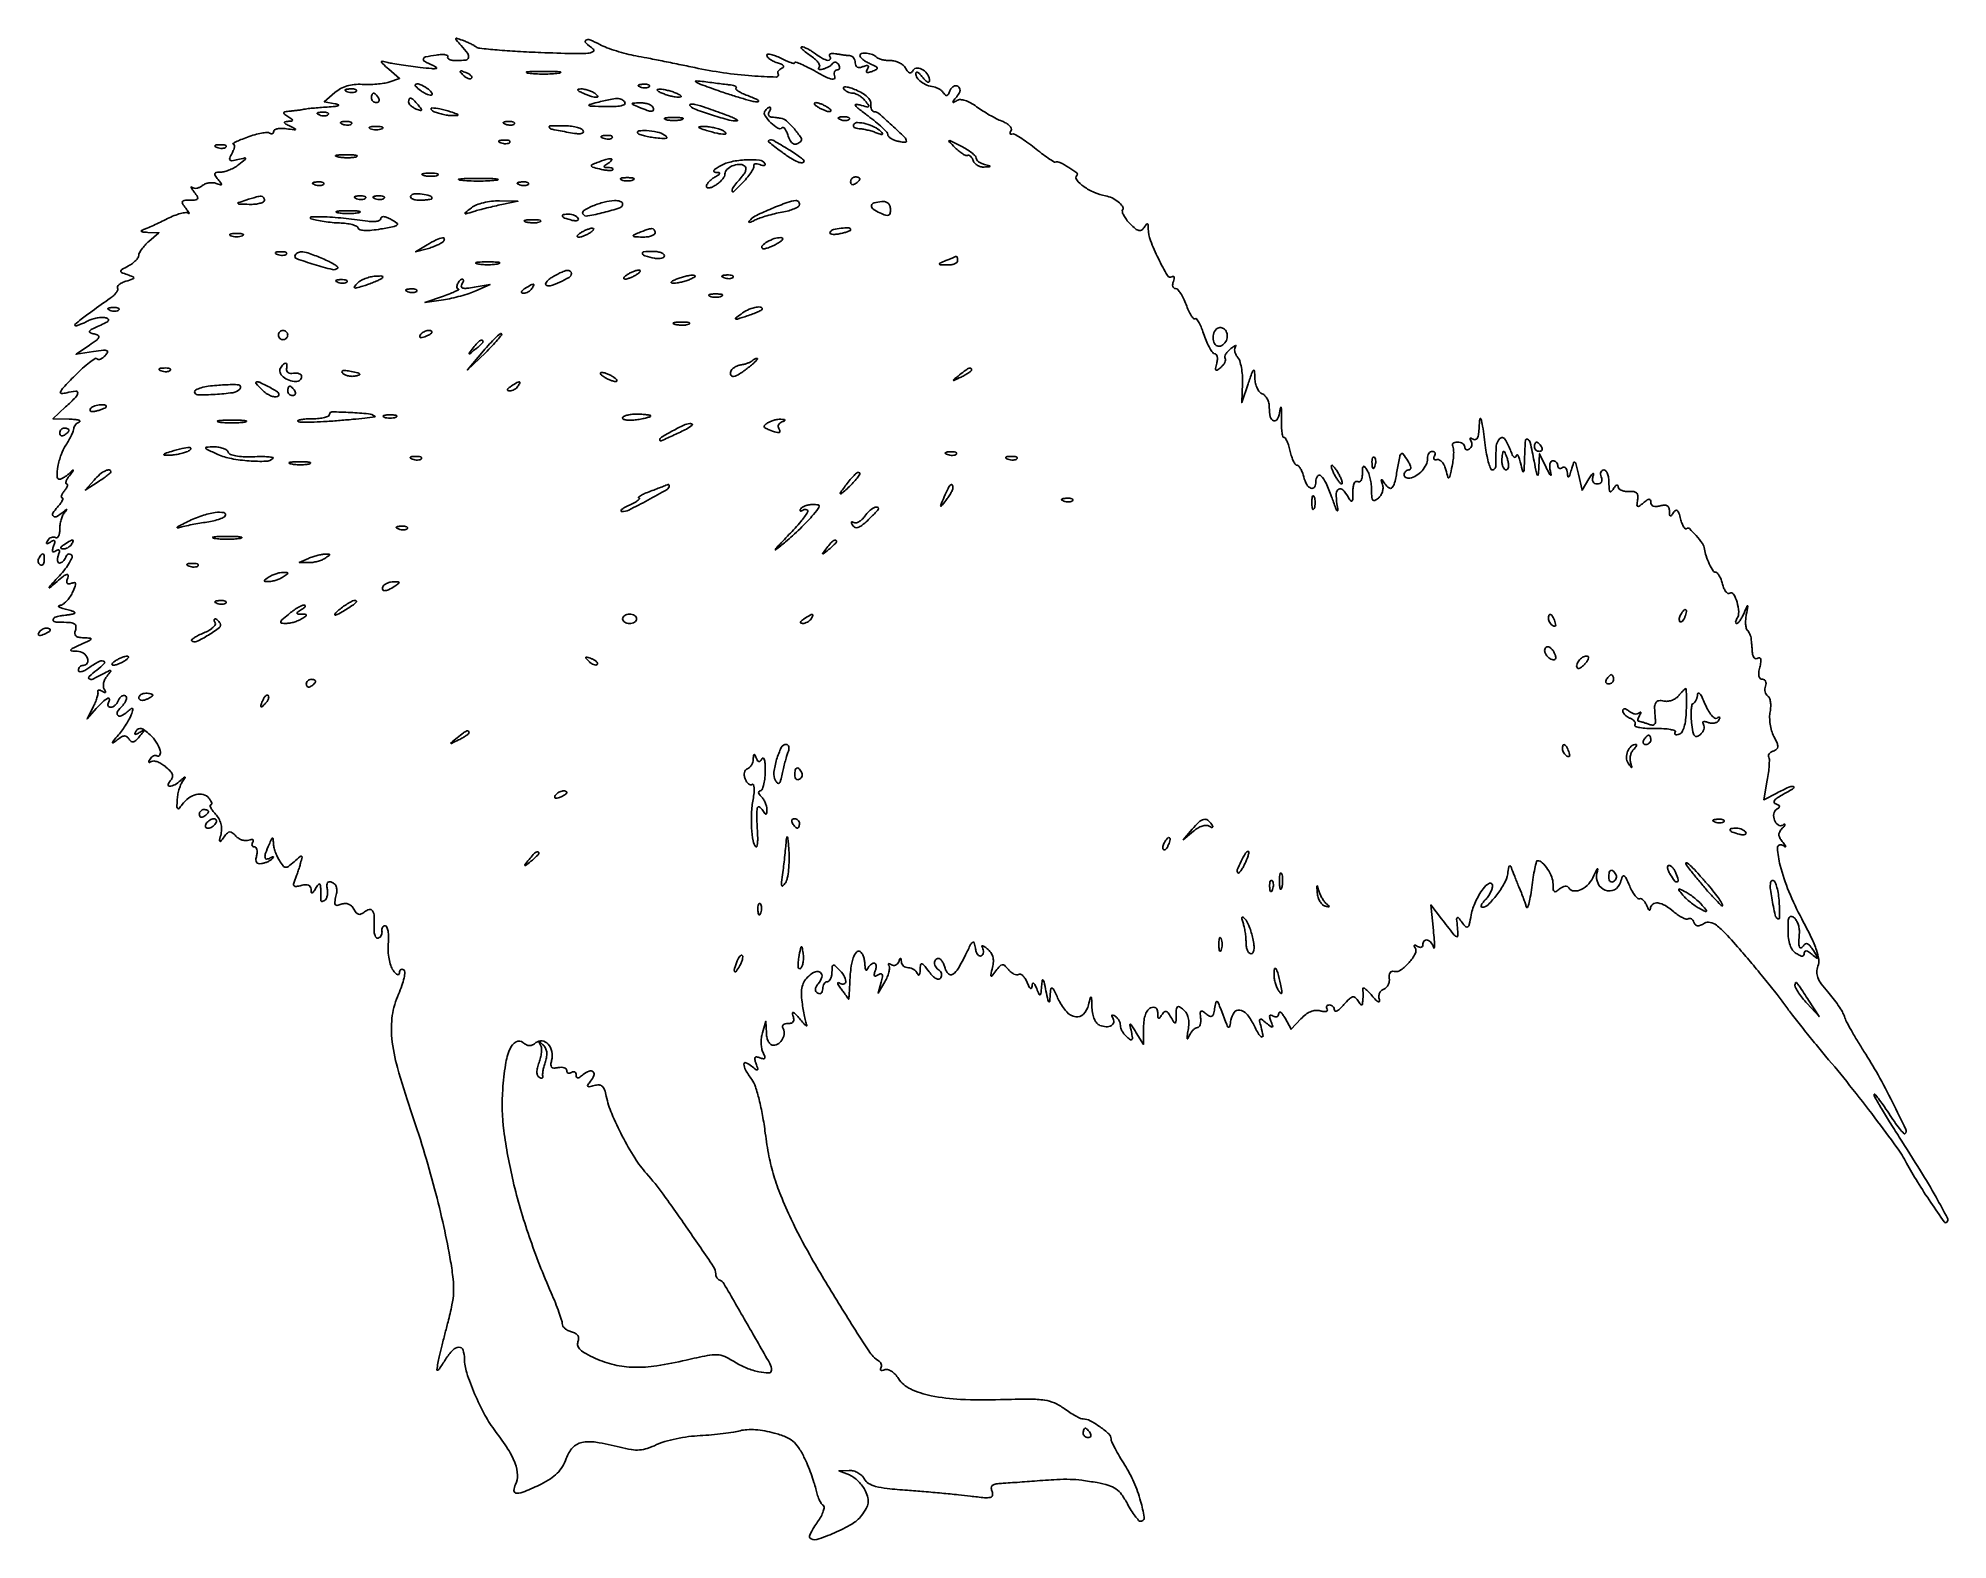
# Model space of a CAD drawing. Extents: x 81 to 492, y 17 to 340.
import ezdxf

# ---------------------------------------------------------------- set-up
doc = ezdxf.new("R2010")
doc.units = 0

msp = doc.modelspace()

# ---------------------------------------------------------------- linework, layer by layer
for points in [[(172.306067, 338.214294, -0.023255), (173.696554, 336.526319, -0.230314), (173.865071, 335.649263, -0.300405), (173.277242, 335.129279, -0.035158), (171.440983, 335, -0.030608), (170.494483, 335.057996, -0.064399), (169.782375, 335.240598, -0.123543), (169.410835, 335.508928, -0.323929), (169.38817, 335.819056, 0.401493), (169.329945, 336.092216, 0.110488), (168.879941, 336.270451, 0.052318), (168.044003, 336.314373, 0.023425), (166.947187, 336.205557, 0.01242), (164.642667, 335.808625, 0.275496), (164.157331, 335.371608, 0.362699), (164.376501, 334.847095, 0.016789), (166.25, 333.952396, -0.0559), (166.976739, 333.532774, -0.668824), (166.920904, 333.308038, -0.060747), (165.976861, 333.282593, -0.004894), (163.5, 333.541581, -0.00469), (161.439063, 333.797099, -0.004676), (159.38125, 334.091465, -0.004584), (157.588606, 334.381872, -0.018321), (156.5, 334.609817, 0.012003), (155.313963, 334.873844, 0.528824), (155.1606, 334.722782, 0.166221), (155.350419, 334.382918, 0.003726), (156.769802, 333.126529), (159.039604, 331.147345), (156.769802, 330.402082, -0.039989), (155.652069, 330.131735, -0.017269), (154.130594, 329.943885, -0.016958), (152.489446, 329.854525, -0.021542), (150.972644, 329.888803, 0.040014), (149.292014, 329.864746, 0.04959), (147.757316, 329.564182, 0.052234), (146.378184, 328.986175, 0.053352), (145.159385, 328.138234), (142.873483, 326.155681), (145.186741, 325.714023, -0.046653), (145.899172, 325.507699, -0.675561), (145.900556, 325.320532, -0.074842), (145.21907, 325.153387, -0.007078), (143.5, 325.020832, 0.003851), (141.895206, 324.907503, 0.004567), (140.38125, 324.774939, 0.00399), (139.106565, 324.641309, 0.028972), (138.5, 324.536965, -0.018128), (137.982023, 324.436254, -0.005811), (137.20625, 324.323637, -0.005789), (136.339051, 324.218224, -0.006442), (135.5, 324.137002, 0.013475), (134.414685, 324.016511, 0.260403), (134.153997, 323.819563, 0.346505), (134.225127, 323.54423, 0.019285), (135, 323, -0.008508), (135.878177, 322.411059, -0.24552), (136, 322.177922, -0.380984), (135.858278, 322.018924, -0.014443), (135, 321.945028, 0.052378), (134.434161, 321.852746, 0.469778), (134.343353, 321.652694, 0.155899), (134.618601, 321.363998, 0.014778), (135.5, 320.91586, -0.006153), (136.637031, 320.362219, -0.555314), (136.651192, 320.207947, -0.195427), (136.38018, 320.135121, -0.00303), (134.75, 320.347473, 0.031283), (133.696144, 320.424591, 0.051597), (132.807813, 320.342095, 0.07095), (132.197944, 320.128168, 0.279928), (132, 319.802311, -0.111621), (131.930498, 319.494859, -0.183627), (131.740177, 319.312897, -0.159082), (131.453544, 319.2887, -0.080744), (131.115495, 319.42862, 0.162219), (130.552507, 319.561591, 0.022893), (129.355324, 319.3984, 0.024136), (127.910423, 319.060819, 0.018408), (126.365495, 318.558099, 0.007653), (124.934695, 318.00855, 0.016976), (123.866137, 317.536521, 0.028524), (123.254611, 317.196906, 0.716976), (123.285184, 317.070462, -0.306471), (123.503092, 316.892706, -0.102654), (123.54073, 316.462032, -0.061366), (123.386718, 315.832669, -0.032217), (123.052532, 315.098156, 0.021218), (122.536812, 314.027716, 0.290305), (122.601972, 313.620163, 0.257545), (123.012651, 313.473482, 0.01766), (124.267348, 313.72313, -0.003427), (125.797398, 314.073109, -0.415153), (125.950914, 313.974929, -0.282986), (125.877493, 313.765199, -0.002462), (124.5, 312.656777, -0.038485), (123.59686, 312.04456, -0.030379), (122.537469, 311.522258, -0.031247), (121.488254, 311.157198, -0.063931), (120.627555, 311.031803, 0.027229), (119.650768, 310.961914, 0.274559), (119.34167, 310.721135, 0.248244), (119.388218, 310.312977, 0.023134), (120.018999, 309.477108, -0.008844), (120.707793, 308.616637, -0.274445), (120.739672, 308.355877, -0.385919), (120.538082, 308.265822, -0.01248), (119.628709, 308.588983, 0.075004), (118.897371, 308.749978, 0.055731), (118.069971, 308.713223, 0.056029), (117.27632, 308.495555, 0.078436), (116.645256, 308.120552, -0.062165), (116.071726, 307.754106, -0.070533), (115.449418, 307.559181, -0.080984), (114.875386, 307.558548, -0.136426), (114.440958, 307.758676, 0.139903), (114.267973, 307.836939, 0.595759), (114.216445, 307.768174, 0.046197), (114.437763, 307.385057, 0.009281), (114.905412, 306.75, -0.020316), (115.618376, 305.735677, -0.268564), (115.639198, 305.295718, -0.259714), (115.266436, 305.048746, -0.019238), (114, 305, 0.019238), (112.733564, 304.951254, 0.259714), (112.360802, 304.704282, 0.268564), (112.381624, 304.264323, 0.020316), (113.094588, 303.25, -0.009084), (113.563555, 302.613678, -0.040304), (113.800881, 302.214501, -0.524099), (113.758576, 302.138808, -0.200647), (113.618023, 302.182343, 0.208223), (113.08467, 302.33908, 0.031677), (111.969215, 302.126769, 0.03099), (110.608859, 301.685938, 0.022312), (109.150991, 301.034973, -0.004459), (107.643189, 300.296079, -0.004544), (106.131853, 299.588907, -0.004418), (104.807691, 298.998007, -0.018752), (104, 298.681578, 0.065107), (103.566347, 298.463517, 0.532476), (103.567034, 298.27948, 0.124492), (103.965973, 298.138014, 0.015056), (104.90301, 298.078947), (107.306019, 298), (105.15301, 296.132705, 0.026647), (104.328925, 295.337236, 0.030434), (103.632447, 294.49153, 0.031831), (103.139364, 293.712766, 0.12586), (103, 293.167888, -0.147898), (102.847605, 292.663953, -0.046115), (102.345614, 292.042548, -0.041532), (101.62484, 291.415313, -0.035441), (100.772304, 290.878141, 0.007617), (99.340849, 290.083766, 0.233413), (99.119853, 289.75393, 0.340087), (99.288686, 289.461726, 0.013325), (100.522304, 288.990921, -0.008836), (101.769805, 288.527604, -0.364325), (101.897927, 288.292385, -0.265706), (101.693441, 288.058961, -0.006038), (100.235479, 287.575968, 0.034274), (99.400813, 287.246124, 0.059467), (98.771568, 286.848403, 0.089084), (98.428416, 286.449687, 0.278513), (98.431918, 286.110158, -0.236973), (98.466133, 285.7233, -0.062606), (98.158279, 285.162707, -0.049617), (97.600679, 284.535098, -0.03329), (96.853074, 283.932155, 0.002935), (92.960236, 281.164724, 0.011631), (90.61848, 279.395073, 0.016465), (89.273334, 278.254412, 0.6861), (89.371462, 278, 0.076922), (89.786404, 278.064217, 0.015563), (90.49181, 278.312324, 0.01608), (91.301814, 278.656212, 0.014438), (92.118149, 279.063231, -0.044346), (93.003393, 279.440393, -0.034402), (94.0199, 279.694923, -0.035363), (95.008907, 279.80003, -0.067564), (95.802407, 279.720622, -0.089848), (96.41489, 279.451588, -0.430366), (96.470791, 279.115639, -0.11531), (95.941083, 278.675537, -0.012653), (94.5, 278, 0.009106), (92.883266, 277.256063, 0.13877), (92.426832, 276.851479, 0.459494), (92.522883, 276.531564, 0.046833), (93.375726, 276.245073, -0.052307), (94.285879, 275.928227, -0.401388), (94.433856, 275.544288, -0.136373), (94.008471, 275.003598, -0.009023), (92.375726, 273.850078), (89.5, 271.895229), (93.290329, 272.44858, -0.007612), (95.402921, 272.72422, -0.109831), (96.150288, 272.64601, -0.463065), (96.285245, 272.308528, -0.065394), (95.790329, 271.61163, -0.041923), (95.259644, 271.128158, -0.068671), (94.732159, 270.827572, -0.099284), (94.290608, 270.745897, -0.233398), (94, 270.894834, 0.397283), (93.609548, 270.964217, 0.018107), (92.400102, 270.106844, 0.021917), (90.919122, 268.867736, 0.012897), (89.255667, 267.26654, 0.00421), (86.774958, 264.709529, 0.079541), (86.143576, 263.792724, 0.55261), (86.362856, 263.447091, 0.060488), (87.505667, 263.590778, -0.030375), (89.43353, 263.951905, -0.475533), (89.856807, 263.546915, -0.177134), (89.446044, 262.65345, -0.010393), (87.260218, 260.540469), (84.520437, 258), (88.010218, 257.921053, -0.013909), (89.273925, 257.857265, -0.044162), (90.107689, 257.717133, -0.226023), (90.327676, 257.532081, -0.426963), (90.25, 257.337719, 0.060442), (89.772018, 257.073943, 0.059183), (89.367188, 256.701891, 0.064422), (89.092311, 256.282953, 0.113485), (89, 255.881483, -0.094373), (88.900701, 255.36007, -0.017313), (88.507153, 254.45706, -0.018055), (87.964534, 253.419163, -0.015553), (87.322224, 252.369023, 0.059409), (86.28655, 250.285782, 0.041868), (85.615989, 247.754846, 0.043513), (85.424543, 245.593244, 0.414613), (86.016978, 245, 0.118931), (86.327327, 245.074879, 0.022138), (86.840508, 245.367188, 0.022604), (87.422341, 245.771452, 0.01895), (88.001772, 246.25, -0.002446), (88.833979, 246.984827, -0.591085), (88.910203, 246.957069, -0.201569), (88.872215, 246.804434, -0.00151), (88.079327, 245.75, 0.02571), (87.623058, 245.077843, 0.056376), (87.36291, 244.514062, 0.115483), (87.329947, 244.147738, 0.37372), (87.5, 244, -0.341777), (87.670922, 243.867713, -0.144806), (87.660392, 243.559375, -0.064878), (87.426283, 243.07637, -0.027963), (87, 242.5, 0.029225), (86.575944, 241.923608, 0.068547), (86.349168, 241.440625, 0.154009), (86.350249, 241.133145, 0.326309), (86.532543, 241, -0.448239), (86.678871, 240.835837, -0.090703), (86.549924, 240.4125, -0.044601), (86.140944, 239.768387, -0.020177), (85.5, 239, 0.044714), (84.525856, 237.708405, 0.385543), (84.643928, 237.056358, 0.307178), (85.401787, 237.011107, 0.0396), (86.8, 238, -0.002798), (87.4123, 238.50447, -0.384686), (87.5, 238.5, -0.384686), (87.50447, 238.4123, -0.002798), (87, 237.8, 0.072727), (86.615977, 237.172995, 0.032618), (86.29375, 236.259539, 0.031424), (86.073615, 235.232213, 0.037082), (86, 234.240983, -0.038166), (85.933911, 233.376438, -0.08229), (85.726548, 232.74393, -0.156752), (85.420825, 232.442208, -0.261052), (85.069098, 232.457295, 0.124968), (84.658364, 232.586571, 0.100781), (84.199089, 232.519692, 0.090333), (83.761221, 232.265683, 0.078004), (83.41459, 231.861803, 0.028061), (83.144784, 231.364939, 0.388403), (83.20018, 231.185591, 0.257747), (83.43396, 231.179566, 0.018709), (84.01543, 231.509536, -0.036589), (84.626867, 231.828191, -0.348029), (84.892848, 231.756708, -0.233523), (84.953158, 231.424504, -0.021797), (84.681393, 230.612107, 0.024852), (84.4361, 229.863684, 0.184726), (84.472216, 229.49751, 0.366539), (84.707112, 229.396954, 0.063935), (85.181393, 229.612107, -0.061825), (85.654473, 229.829118, -0.358176), (85.891407, 229.734128, -0.192905), (85.934058, 229.381889, -0.02645), (85.701324, 228.664045, 0.045239), (85.520712, 228.026335, 0.083386), (85.510396, 227.488813, 0.132992), (85.664376, 227.136111, 0.22749), (85.948051, 227, 0.122364), (86.319772, 227.092353, 0.06678), (86.70442, 227.367188, 0.060239), (87.043121, 227.772007, 0.058403), (87.279762, 228.25, -0.081286), (87.512007, 228.669879, -0.135116), (87.835502, 228.908099, -0.15799), (88.197951, 228.927234, -0.123354), (88.544742, 228.73502, -0.309398), (88.659978, 228.217518, -0.036517), (88.114798, 227.100378, -0.033508), (87.18774, 225.727717, -0.020844), (85.931647, 224.244511, 0.001102), (83.962619, 222.097382, 0.085304), (83.713344, 221.708269, 0.787225), (83.798714, 221.645164, 0.002651), (85.410129, 223.009491, -0.009711), (86.818222, 224.16794, -0.084633), (87.526408, 224.554962, -0.482784), (87.782641, 224.391349, -0.112277), (87.711057, 223.800928, 0.036005), (87.498709, 223.040446, 0.201367), (87.579772, 222.634515, 0.280098), (87.896034, 222.489444, 0.062652), (88.497693, 222.637488, -0.070424), (89.155415, 222.788573, -0.410717), (89.402308, 222.583035, -0.123314), (89.315589, 222.002419, -0.010214), (88.696765, 220.594363, -0.04224), (88.127928, 219.598411, -0.045163), (87.410925, 218.736067, -0.049821), (86.660441, 218.120016, -0.126645), (86, 217.889487, 0.229949), (85.779833, 217.75873, 0.42822), (85.821875, 217.576177, 0.057682), (86.432563, 217.303451, 0.013903), (87.5, 217, -0.014497), (88.664882, 216.667353, -0.092977), (89.202799, 216.378654, -0.513572), (89.190241, 216.155006, -0.107325), (88.75, 215.993315, -0.00012), (88.01278, 215.890994, -0.000106), (87.244792, 215.784755, -0.000106), (86.552938, 215.689347, -0.000324), (86.083333, 215.625, 0.059947), (85.005256, 215.343652, 0.236319), (84.560248, 214.848032, 0.39571), (84.788866, 214.415345, 0.084387), (85.710313, 214.264059, -0.013709), (88.021522, 214.213729, -0.100555), (89.087548, 213.941954, -0.257842), (89.476138, 213.393061, -0.120011), (89.361626, 212.5, 0.100517), (89.24701, 211.816095, 0.205455), (89.474221, 211.332949, 0.13601), (90.080363, 211.035966, 0.037711), (91.143011, 210.918781, -0.009634), (92.573437, 210.841875, -0.518695), (92.692963, 210.642852, -0.179783), (92.413926, 210.356187, -0.003429), (90.5, 209.463885, 0.004339), (88.703802, 208.622489, 0.160805), (88.382347, 208.313496, 0.539837), (88.496712, 208.105995, 0.014253), (89.75, 208.045104, -0.146894), (91.096148, 207.611305, -0.145471), (91.986844, 206.50633, -0.246223), (91.891138, 205.483732, -0.253914), (91, 205, 0.104818), (90.618441, 204.919123, 0.099127), (90.29375, 204.689593, 0.096483), (90.076132, 204.346664, 0.093544), (90, 203.943296, 0.315737), (90.189807, 203.672683, 0.143156), (90.644103, 203.643982, 0.068119), (91.357337, 203.910261, 0.029426), (92.222506, 204.443296, -0.022825), (94.33515, 205.783677, -0.193393), (95.427817, 205.935052, -0.580191), (95.576465, 205.408079, -0.032631), (94, 204, 0.017275), (92.310877, 202.582041, 0.496233), (92.351709, 202.093314, 0.256606), (93.083606, 202.046548, 0.012741), (95.315741, 203.16372, -0.00366), (96.669208, 203.872143, -0.246932), (96.921242, 203.8698, -0.465499), (96.957895, 203.694386, -0.006081), (96.16391, 202.707525, 0.059176), (95.708192, 201.99882, 0.061329), (95.437847, 201.211455, 0.068095), (95.38401, 200.467671, 0.123078), (95.568419, 199.889296, -0.025387), (95.840496, 199.394572, -0.31031), (95.80993, 199.19196, -0.32745), (95.614314, 199.15507, -0.026775), (95.129732, 199.419821, 0.039878), (94.691811, 199.644401, 0.124428), (94.366548, 199.692416, 0.274618), (94.202174, 199.570787, 0.171128), (94.187675, 199.32433, -0.123339), (94.204007, 198.854866, -0.022568), (93.982474, 198.007772, -0.023047), (93.624383, 197.017583, -0.01915), (93.155989, 196), (91.887075, 193.5), (93.85383, 195.75, -0.02624), (95.22753, 197.164417, -0.076706), (96.351, 197.923857, -0.534401), (96.686324, 197.722732, -0.151781), (96.5, 197, 0.085773), (96.346362, 196.618055, 0.164617), (96.383819, 196.29375, 0.179921), (96.60497, 196.077815, 0.104738), (96.972368, 196, 0.118305), (97.431945, 196.110284, 0.065276), (97.9109, 196.438938, 0.059372), (98.3357, 196.922861, 0.058922), (98.63617, 197.494256, -0.064687), (98.922637, 198.024159, -0.095495), (99.306356, 198.385658, -0.122333), (99.723538, 198.524706, -0.159288), (100.112456, 198.430499, -0.221367), (100.332932, 198.095089, -0.111771), (100.293252, 197.579535, -0.076078), (99.989888, 196.953593, -0.045591), (99.460052, 196.317195, 0.050603), (98.429521, 195.05392, 0.323221), (98.462321, 194.27503, 0.360134), (99.176391, 194.12125, 0.053424), (100.498726, 194.998943, -0.010027), (101.386974, 195.70653, -0.325688), (101.647193, 195.712493, -0.327239), (101.731701, 195.466963, -0.010077), (101.37388, 194.391444, -0.04031), (100.971122, 193.494157, -0.015964), (100.282182, 192.330126, -0.015678), (99.454639, 191.114492, -0.018965), (98.600988, 190.030261, 0.003323), (97.525771, 188.749177, 0.11018), (97.344128, 188.393467, 0.698599), (97.450811, 188.319872, 0.010058), (98.326215, 188.965959, -0.02801), (99.279406, 189.617954, -0.11992), (99.931398, 189.823368, -0.185525), (100.445262, 189.664204, -0.087718), (100.914487, 189.138364, 0.092458), (101.355456, 188.653446, 0.222898), (101.818508, 188.554841, 0.136113), (102.361922, 188.85127, 0.029769), (103.088271, 189.644624, 0.003741), (103.903247, 190.664197, 0.166196), (103.992186, 190.917662, 0.573056), (103.876071, 190.986971, 0.009945), (103.095492, 190.53745, -0.016472), (102.448202, 190.175854, -0.2588), (102.204115, 190.183174, -0.390376), (102.147989, 190.371281, -0.024798), (102.450988, 190.920697, -0.142923), (102.940122, 191.361345, -0.184716), (103.537344, 191.411666, -0.095292), (104.325418, 191.010095, -0.023232), (105.43883, 190.057466, -0.061429), (106.741666, 188.491407, -0.064228), (107.601696, 186.678339, -0.199937), (107.525935, 185.733707, -0.437509), (106.902432, 185.560301, 0.151157), (106.55525, 185.650258, 0.09842), (106.150131, 185.54995, 0.081404), (105.748273, 185.274211, 0.063433), (105.41459, 184.861803, 0.029334), (105.176982, 184.421568, 0.241611), (105.185336, 184.201032, 0.372861), (105.349062, 184.142191, 0.046232), (105.716415, 184.324735, -0.173142), (106.257473, 184.440447, -0.057557), (107.055456, 184.239083, -0.049187), (107.958295, 183.791249, -0.038942), (108.834884, 183.143204, -0.028551), (109.809987, 182.194768, -0.110416), (110.228371, 181.467815, -0.174151), (110.200858, 180.821593, -0.099831), (109.763961, 180.163961, 0.135388), (109.323781, 179.388455, 0.500548), (109.622929, 179.01932, 0.121088), (110.737504, 179.339136, 0.051995), (112.001772, 180.25, -0.002628), (112.814451, 180.967056, -0.337884), (112.940632, 180.9754, -0.414822), (112.962739, 180.865617, -0.002915), (112.378691, 180, 0.054462), (111.976799, 179.247562, 0.025821), (111.619981, 178.20625, 0.02523), (111.35561, 177.067114, 0.032535), (111.235001, 176, 0.009166), (111.193704, 174.584641, 0.219237), (111.352017, 174.230902, 0.411049), (111.63596, 174.248427, 0.019337), (112.308081, 175.061971, -0.069039), (113.749476, 176.491065, -0.102253), (115.354603, 177.24566, -0.128663), (116.85959, 177.215163, -0.151619), (118.049332, 176.440559, -0.030476), (118.454467, 175.886992, -0.072217), (118.665324, 175.423164, -0.162653), (118.653531, 175.12844, -0.311618), (118.467457, 175, 0.443055), (118.319941, 174.837358, 0.093768), (118.441335, 174.422159, 0.045548), (118.840692, 173.788657, 0.020518), (119.470243, 173.032882, -0.053822), (120.182057, 172.052543, -0.061142), (120.632219, 170.982893, -0.063695), (120.798479, 169.875328, -0.067283), (120.674967, 168.782882, 0.004707), (120.34911, 167.436935, 0.253086), (120.416494, 167.19121, 0.453856), (120.602404, 167.19953, 0.007565), (121.312493, 168.11668, -0.031432), (122.030688, 168.958111, -0.184576), (122.547715, 169.199225, -0.190991), (123.083056, 169.03003, -0.033984), (123.86535, 168.29906, 0.067304), (124.485761, 167.792173, 0.061481), (125.237354, 167.449459, 0.065247), (126.000682, 167.314731, 0.103062), (126.654531, 167.420926, -0.041959), (127.179985, 167.573468, -0.170324), (127.505, 167.528084, -0.316066), (127.612086, 167.323583, -0.106323), (127.492921, 166.988546, 0.074508), (127.3309, 166.610436, 0.151228), (127.345019, 166.290385, 0.187625), (127.528872, 166.078726, 0.121759), (127.847363, 166, -0.22271), (128.174439, 165.846711, -0.115233), (128.381242, 165.4343, -0.077369), (128.431718, 164.811877, -0.045598), (128.309157, 164.074214, 0.045135), (128.163589, 163.203072, 0.160365), (128.297847, 162.660701, 0.210064), (128.695658, 162.39087, 0.08209), (129.373832, 162.378603, 0.040033), (130.031402, 162.529626, 0.031912), (130.710244, 162.792595, 0.032893), (131.31056, 163.119883, 0.066988), (131.721056, 163.464714, 0.038483), (131.94347, 163.750458, 0.505781), (131.903998, 163.857913, 0.185868), (131.701273, 163.840576, 0.017337), (131.25, 163.601308, -0.111488), (130.477818, 163.362333, -0.411884), (130.126508, 163.660252, -0.108919), (130.251439, 164.608825, -0.014482), (131, 166.5, -0.005395), (131.516443, 167.666954, -0.227385), (131.720521, 167.837522, -0.464252), (131.869416, 167.731167, -0.010356), (131.929715, 166.736431, 0.049115), (132.042882, 165.9215, 0.024378), (132.336415, 164.919165, 0.023931), (132.744917, 163.900798, 0.032239), (133.215528, 163.026493, 0.025153), (134.002875, 161.896467, 0.212413), (134.536198, 161.609696, 0.183145), (135.153461, 161.792231, 0.018072), (136.372519, 162.790062, -0.004661), (137.645095, 163.889984, -0.230987), (137.958927, 163.969925, -0.421292), (138.089585, 163.76552, -0.009165), (137.770445, 162.5, -0.008932), (137.512049, 161.612188, -0.005795), (137.183166, 160.59487, -0.005827), (136.838824, 159.608662, -0.011), (136.534463, 158.822963, 0.041905), (136.268874, 157.98756, 0.284737), (136.403402, 157.595753, 0.212815), (136.864183, 157.470265, 0.025579), (137.92101, 157.689595, -0.044433), (138.821541, 157.841371, -0.113631), (139.471818, 157.744337, -0.167596), (139.86407, 157.40955, -0.130982), (140.015313, 156.866631, 0.029833), (140.061021, 156.222584, 0.415422), (140.228492, 156.094521, 0.205533), (140.487108, 156.249558, 0.012901), (141, 157, -0.009243), (141.58795, 157.873919, -0.244741), (141.830101, 158, -0.370608), (142.000119, 157.853915, -0.015555), (142.103108, 157, -0.012448), (142.143804, 156.365263, -0.010801), (142.155493, 155.698478, -0.010928), (142.139823, 155.094197, -0.031064), (142.093644, 154.67567, 0.133922), (142.118571, 154.412014, 0.238898), (142.275483, 154.268374, 0.151833), (142.554085, 154.276484, 0.055835), (142.913756, 154.446698, 0.13489), (143.255848, 154.814602, 0.062424), (143.485404, 155.431549, 0.055206), (143.577102, 156.184271, 0.050337), (143.507059, 156.963348, -0.040084), (143.41283, 157.815515, -0.172756), (143.567004, 158.293307, -0.245737), (143.942998, 158.467845, -0.079941), (144.561411, 158.338061, -0.118414), (145.137756, 157.941951, -0.11603), (145.476603, 157.324491, -0.087387), (145.559181, 156.471834, -0.042055), (145.38164, 155.384438, 0.019471), (145.111596, 154.098362, 0.188185), (145.222548, 153.562016, 0.304171), (145.622746, 153.390817, 0.04505), (146.512545, 153.643188, -0.079477), (147.312769, 153.811898, -0.105179), (148.04592, 153.693265, -0.102037), (148.683252, 153.281708, -0.071079), (149.204512, 152.59904, 0.045393), (149.73557, 151.824341, 0.156296), (150.242502, 151.500086, 0.177646), (150.801224, 151.551999, 0.062193), (151.491695, 151.993107, -0.113356), (152.519061, 152.511071, -0.320616), (153.224771, 152.229777, -0.1331), (153.596266, 151.055232, -0.023913), (153.582072, 148.73883, 0.034484), (153.597671, 147.698776, 0.06824), (153.777616, 146.894867, 0.11775), (154.083386, 146.439077, 0.282976), (154.466489, 146.36383, 0.098886), (154.842167, 146.596605, 0.085363), (155.122969, 146.967031, 0.083914), (155.267266, 147.41613, 0.090778), (155.25, 147.875, -0.084198), (155.228214, 148.304584, -0.113771), (155.358912, 148.669531, -0.127811), (155.621236, 148.912, -0.123584), (155.971829, 149, -0.313292), (156.326592, 148.753518, -0.047442), (156.562553, 147.872056, -0.039098), (156.6727, 146.631995, -0.023758), (156.61811, 145.160191, 0.033726), (156.59025, 143.53623, 0.032127), (156.77886, 141.896227, 0.033951), (157.141521, 140.455583, 0.079387), (157.646281, 139.469061, 0.028375), (158.17784, 138.82252, 0.102362), (158.609067, 138.513396, 0.312073), (158.875215, 138.563771, 0.197183), (159, 138.867887, -0.080093), (159.070056, 139.302423, -0.158315), (159.274756, 139.580995, -0.18408), (159.579263, 139.661665, -0.112588), (159.935341, 139.539962, -0.278713), (160.190213, 139.042643, -0.035267), (160.013962, 137.796814, -0.032288), (159.557153, 136.181488, -0.019082), (158.816738, 134.318611, 0.067892), (157.489332, 129.717948, 0.062537), (157.388864, 124.79574, 0.042701), (158.590283, 118.543834, 0.013436), (161.425647, 109.444779, -0.008547), (164.179991, 100.900715, -0.009183), (166.571766, 92.468619, -0.00962), (168.541856, 84.375631, -0.012328), (170.026586, 76.854187, -0.015429), (170.557702, 73.068471, -0.037874), (170.649849, 70.261632, -0.038404), (170.317311, 67.496002, -0.016262), (169.468613, 63.854187, 0.00256), (168.782876, 61.238131, 0.00261), (168.128504, 58.632167, 0.002533), (167.583242, 56.362122, 0.010837), (167.29435, 55, 0.01213), (167.061548, 53.584967, 0.60123), (167.24415, 53.45268, 0.134426), (167.624282, 53.788067, 0.003173), (168.925652, 55.799498, -0.04392), (170.47112, 57.808616, -0.200103), (171.78225, 58.413629, -0.328719), (172.685046, 57.798849, -0.084644), (173, 55.95171, 0.079516), (173.480969, 52.946474, 0.021472), (175.187278, 48.417858, 0.022544), (177.405041, 43.807353, 0.040338), (179.686744, 40.279231, -0.02139), (182.351407, 36.482273, -0.052033), (183.884171, 33.428449, -0.07597), (184.411341, 30.949747, -0.138196), (183.969416, 28.942853, 0.121938), (183.629128, 27.603014, 0.418508), (184.200469, 27.033135, 0.098082), (185.965203, 27.398477, 0.012791), (189.479862, 28.990251, 0.03217), (191.465275, 30.114293, 0.054281), (192.941712, 31.327721, 0.059239), (194.035075, 32.747988, 0.047725), (194.860314, 34.490251, -0.096927), (196.24939, 36.806398, -0.159316), (198.212665, 37.934003, -0.093166), (201.265368, 37.993757, -0.020115), (206.458331, 36.906176, 0.02234), (208.869677, 36.412343, 0.057552), (210.643473, 36.337172, 0.062451), (212.301558, 36.668734, 0.030249), (214.311318, 37.477489, -0.041797), (216.065642, 38.13686, -0.01779), (218.505012, 38.734844, -0.017456), (221.167144, 39.191581, -0.021908), (223.660167, 39.419569, 0.009565), (226.100654, 39.582145, 0.008778), (228.604286, 39.841448, 0.008811), (230.829524, 40.151355, 0.028343), (232.290592, 40.466852, -0.056359), (233.719146, 40.692618, -0.027842), (235.558622, 40.671411, -0.026073), (237.581342, 40.428884, -0.025387), (239.586215, 39.975861, -0.028287), (242.008728, 39.147303, -0.073477), (243.593149, 38.212994, -0.077039), (244.796456, 36.8886, -0.033433), (245.975581, 34.814406, -0.013621), (246.744489, 33.105635, -0.010356), (247.496443, 31.194651, -0.010493), (248.127251, 29.371964, -0.024003), (248.506895, 27.968608, 0.024102), (248.82374, 26.798301, 0.027622), (249.240291, 25.71736, 0.028385), (249.68988, 24.853373, 0.120747), (250.09504, 24.441262, -0.282284), (250.311308, 24.012295, -0.059457), (250.135338, 23.153278, -0.04601), (249.656409, 22.059695, -0.028517), (248.909012, 20.872219, 0.015365), (248.124869, 19.696121, 0.02415), (247.533173, 18.635897, 0.020878), (247.147225, 17.7693, 0.299131), (247.212431, 17.454236, 0.279957), (248.716322, 17.087068, 0.024976), (252.522614, 18.504227, 0.030725), (256.268054, 20.396392, 0.100397), (258.327883, 22.237347, 0.027544), (259.352771, 23.780522, 0.092848), (259.761856, 24.915236, 0.105737), (259.70587, 26.037591, 0.041773), (259.181806, 27.500325, 0.050964), (258.569874, 28.546245, 0.037048), (257.695309, 29.573539, 0.037696), (256.707909, 30.432788, 0.064757), (255.758126, 30.965832), (253.5, 31.873227), (255.714816, 31.936614, -0.076557), (256.636385, 31.821558, -0.058901), (257.573465, 31.431223, -0.059473), (258.384093, 30.838743, -0.082545), (258.931964, 30.127126, 0.133408), (259.848518, 29.156291, 0.072487), (261.367737, 28.506477, 0.038654), (263.85911, 28.047486, 0.008398), (268.217148, 27.662441, -0.002942), (271.774177, 27.387244, -0.002333), (275.614418, 27.049342, -0.002358), (279.173266, 26.702521, -0.005893), (281.768105, 26.406347, 0.007135), (284.789945, 26.069038, 0.075581), (286.024519, 26.135747, 0.29218), (286.46648, 26.56722, 0.149928), (286.411116, 27.371031, -0.080622), (286.249758, 28.145098, -0.208483), (286.449837, 28.66641, -0.148695), (287.039852, 28.98723, -0.036905), (288.143011, 29.130366, 0.002814), (289.377987, 29.205647, 0.000822), (291.276385, 29.335232, 0.000826), (293.412856, 29.488147, 0.000885), (295.5, 29.644715, -0.004704), (300.322569, 29.969469, -0.020807), (303.166895, 30.015617, -0.026552), (305.668179, 29.818919, -0.011213), (308.998518, 29.301971, -0.027228), (311.479463, 28.718815, -0.081516), (313.044798, 27.966572, -0.085571), (314.245278, 26.775711, -0.032044), (315.498518, 24.752702, 0.016655), (316.327928, 23.317023, 0.023717), (317.165069, 22.105379, 0.021202), (317.919833, 21.199081, 0.210749), (318.361291, 21.002702, 0.459045), (319.095224, 21.851016, 0.032441), (318.347121, 25.321276, 0.033662), (316.875365, 29.42326, 0.038899), (314.923031, 33.087547, -0.009565), (313.803544, 34.920991, -0.012632), (312.85864, 36.635189, -0.010068), (312.140934, 38.089694, -0.110003), (312, 38.722537, 0.212583), (311.536063, 39.764413, 0.028511), (309.617506, 41.302997, 0.031727), (307.487279, 42.625189, 0.123638), (305.994691, 43, -0.107198), (305.402387, 43.128463, -0.017827), (304.353121, 43.651997, -0.018848), (303.145154, 44.369783, -0.0157), (301.916893, 45.219565, 0.055195), (299.834821, 46.429326, 0.069262), (297.690297, 47.040835, 0.03631), (294.546512, 47.251424, 0.005391), (288.189848, 47.146632, -0.0172), (279.6301, 47.207665, -0.040723), (273.308129, 47.988746, -0.057435), (268.869366, 49.455138, -0.140142), (266.286534, 51.685446, 0.045694), (265.565686, 52.592771, 0.061871), (264.755258, 53.25422, 0.075791), (263.964439, 53.597605, 0.157474), (263.300142, 53.561681, -0.041397), (262.796235, 53.414781, -0.158383), (262.475478, 53.451261, -0.315125), (262.365115, 53.638398, -0.119532), (262.464374, 53.942356, 0.099125), (262.610984, 54.336671, 0.097965), (262.595384, 54.75878, 0.097924), (262.420213, 55.143294, 0.098952), (262.112398, 55.430534, -0.112252), (259.885487, 57.62098, -0.00395), (253.406514, 67.905102, -0.008061), (247.234676, 78.244282, -0.021007), (243.235078, 85.926129, -0.01252), (240.992704, 91.043475, -0.023818), (239.492733, 95.279464, -0.025238), (238.456803, 99.472092, -0.016154), (237.66006, 104.426129, 0.012663), (237.0718, 108.2541, 0.017273), (236.336131, 111.666319, 0.018217), (235.534364, 114.420086, 0.074181), (234.75, 115.972506, -0.021128), (233.408543, 118.048508, -0.128142), (233.061887, 119.269956, -0.540745), (233.506523, 119.574813, -0.073249), (234.687231, 118.872445, 0.007275), (235.698449, 118.074053, 0.285665), (235.970527, 118.047505, 0.37418), (236.062508, 118.267849, 0.009597), (235.67589, 119.361341, -0.026506), (235.388588, 120.270624, -0.21164), (235.45876, 120.694429, -0.301035), (235.789681, 120.836206, -0.046626), (236.511799, 120.633846, 0.035415), (237.250447, 120.408906, 0.327186), (237.5397, 120.533803, 0.231259), (237.568211, 120.907037, 0.021621), (237.180138, 121.772505, -0.072401), (236.901085, 122.613994, -0.03667), (236.786777, 123.726923, -0.035467), (236.836579, 124.915979, -0.044089), (237.057319, 126), (237.80064, 128.5), (237.90032, 125.916667, 0.047039), (238.040378, 124.866429, 0.079095), (238.373233, 124.04371, 0.104863), (238.861423, 123.521008, 0.153837), (239.456967, 123.333333, 0.16177), (240.538284, 123.692584, 0.111136), (241.385311, 124.682214, 0.109281), (241.735771, 125.954209, 0.152344), (241.444227, 127.090242, -0.173486), (241.370795, 127.434728, -0.189188), (241.536519, 127.732759, -0.118272), (241.94984, 127.934408, -0.054667), (242.547972, 128, 0.072915), (243.261462, 128.104604, 0.187392), (243.665895, 128.419545, 0.166169), (243.779917, 128.956216, 0.055201), (243.59383, 129.75, -0.08571), (243.504359, 130.272598, -0.55885), (243.687399, 130.384853, -0.089388), (244.18695, 130.007139, -0.011614), (245.073618, 129, 0.007873), (245.848114, 128.106893, 0.026713), (246.392181, 127.560812, 0.227536), (246.562243, 127.510734, 0.506879), (246.613497, 127.611274, -0.054984), (246.367611, 128.270585, -0.010274), (246.077351, 129.529744, -0.01089), (245.799133, 131.022755, -0.009764), (245.574783, 132.581723, -0.027293), (245.439461, 134.544659, -0.065463), (245.608637, 135.990474, -0.080934), (246.111382, 137.151204, -0.062712), (246.995332, 138.210278, -0.089974), (248.42332, 139.1267, -0.275442), (249.516548, 138.965431, -0.306783), (249.814311, 137.972842, -0.097515), (249.037532, 136.545223, 0.044262), (248.58639, 135.891778, 0.118829), (248.431684, 135.352236, 0.161706), (248.559335, 134.904856, 0.105044), (248.951442, 134.530011, 0.130347), (249.349861, 134.409231, 0.189834), (249.691986, 134.53029, 0.144925), (249.922707, 134.892115, 0.070066), (250, 135.440983, -0.062283), (250.074545, 136.037096, -0.080552), (250.29375, 136.542039, -0.097988), (250.618621, 136.879982, -0.153634), (251, 137, 0.196601), (251.382008, 137.156245, 0.086348), (251.70625, 137.608482, 0.06626), (251.926409, 138.278588, 0.04631), (252, 139.071429, -0.015801), (252.037548, 140.259279, -0.293958), (252.25, 140.547619, -0.279599), (252.610465, 140.481543, -0.014708), (253.5, 139.642857, -0.057826), (254.552372, 138.314187, -0.118419), (254.966163, 137.059691, -0.360212), (254.58925, 136.518821, -0.205753), (253.75, 136.632941, 0.081269), (253.349455, 136.792373, 0.535857), (253.221411, 136.668904, 0.103597), (253.39454, 136.24375, 0.013452), (253.967032, 135.441958, -0.002176), (254.537848, 134.679474, -0.003084), (255.0386, 133.9957, -0.001759), (255.455415, 133.414821, -0.043973), (255.554834, 133.245531, 0.763715), (255.60734, 133.25491, 0.003401), (255.680287, 134.134029, 0.006242), (255.751261, 135.250192, 0.003361), (255.812314, 136.627544, -0.020614), (256.062882, 139.800821, -0.049936), (256.574964, 142.092837, -0.09633), (257.268897, 143.328582, -0.370886), (258.071996, 143.455504, -0.123472), (258.434255, 143.083049, -0.044158), (258.75059, 142.406841, -0.040523), (258.980196, 141.571706, -0.037839), (259.078947, 140.690983, 0.021409), (259.140123, 139.916528, 0.10875), (259.282867, 139.510789, 0.454985), (259.465648, 139.48094, 0.124427), (259.662281, 139.75, -0.056357), (259.92103, 140.228033, -0.057449), (260.278555, 140.632813, -0.063419), (260.676006, 140.90816, -0.120376), (261.051949, 141, -0.22749), (261.335624, 140.863889, -0.132992), (261.489604, 140.511187, -0.083386), (261.479288, 139.973665, -0.045239), (261.298676, 139.335955, 0.024076), (261.047317, 138.573021, 0.229047), (261.107176, 138.244446, 0.34506), (261.367303, 138.170846, 0.041216), (261.937195, 138.461184, -0.0767), (262.505789, 138.7019, -0.376693), (262.791424, 138.555679, -0.144824), (262.838637, 138.029602, -0.017133), (262.565419, 136.875229), (261.91657, 134.5), (263.370549, 136.987451, 0.030667), (263.885443, 138.007019, 0.03787), (264.230932, 139.0136, 0.041506), (264.38033, 139.873801, 0.162039), (264.257755, 140.39196, -0.056427), (264.112447, 140.699942, -0.372719), (264.17152, 140.845539, -0.227104), (264.378203, 140.850747, -0.033045), (264.760081, 140.648278, 0.110583), (265.206832, 140.493604, 0.119157), (265.663905, 140.550649, 0.11358), (266.06066, 140.814893, 0.09373), (266.335642, 141.243769, -0.009297), (266.615159, 141.901546, -0.292905), (266.75575, 141.993759, -0.38521), (266.864677, 141.897306, -0.0119), (266.921053, 141.25, 0.110032), (267.05939, 140.772973, 0.093567), (267.392955, 140.367188, 0.088627), (267.869669, 140.094627, 0.085859), (268.416667, 140, -0.080074), (268.995939, 139.906632, -0.064399), (269.565351, 139.632813, -0.065245), (270.039141, 139.227909, -0.087674), (270.337719, 138.75, 0.098529), (270.537117, 138.445621, 0.448362), (270.723664, 138.454688, 0.134011), (270.873915, 138.797738, 0.023963), (270.943288, 139.5, -0.020091), (271.049579, 140.668359, -0.433658), (271.301772, 140.848986, -0.175539), (271.704528, 140.605165, -0.005847), (272.879146, 139.113968, 0.030564), (273.682875, 138.191298, 0.076796), (274.396507, 137.660207, 0.143588), (274.964956, 137.544227, 0.237643), (275.373222, 137.79487, 0.094182), (275.547525, 138.249968, 0.096671), (275.540383, 138.7329, 0.099002), (275.35365, 139.168613, 0.104117), (275.016312, 139.489919, -0.108461), (274.313341, 140.171091, -0.133829), (274.028181, 141.034507, -0.193341), (274.260324, 141.714344, -0.218316), (274.883369, 142, -0.187505), (275.261196, 141.853148, -0.057769), (275.668611, 141.382944, -0.048737), (276.040848, 140.703459, -0.037015), (276.316061, 139.899384, 0.134536), (277.017761, 138.683007, 0.354014), (277.952291, 138.589623, 0.115416), (279.170138, 139.870742, 0.020846), (280.72324, 142.792478, -0.005678), (281.79267, 144.960507, -0.125364), (282.253019, 145.486401, -0.51216), (282.579251, 145.369411, -0.034716), (282.821494, 144.235169, 0.043318), (283.012838, 143.408997, 0.083058), (283.32609, 142.807161, 0.138042), (283.703066, 142.520105, 0.236789), (284.087806, 142.554267, 0.122628), (284.39374, 142.867767, 0.099301), (284.547029, 143.313557, 0.089782), (284.523615, 143.823937, 0.078995), (284.324353, 144.319098, -0.11054), (284.221294, 144.630022, -0.514348), (284.340034, 144.734282, -0.096157), (284.731338, 144.558931, -0.017228), (285.372327, 144.074203, -0.065553), (286.130427, 143.273311, -0.088388), (286.564263, 142.376852, -0.081426), (286.682018, 141.329025, -0.047415), (286.498345, 140.074203, 0.003291), (286.10828, 138.434306, 0.259432), (286.179429, 138.187559, 0.450544), (286.370226, 138.199829, 0.005134), (287.236672, 139.3403, -0.022408), (288.073192, 140.365827, -0.188339), (288.595927, 140.630984, -0.216714), (289.117338, 140.452554, -0.030392), (289.91592, 139.60131, 0.048285), (290.48359, 139.037961, 0.062506), (291.104548, 138.64845, 0.076528), (291.682174, 138.480708, 0.172543), (292.121765, 138.575255, -0.240931), (292.534486, 138.608644, -0.094251), (293.026612, 138.286167, -0.065466), (293.524364, 137.660509, -0.039987), (293.945072, 136.814245, 0.019448), (294.336981, 135.937387, 0.114852), (294.654239, 135.551345, 0.45105), (294.877405, 135.59502, 0.110749), (295.006899, 136, -0.048818), (295.115151, 136.573893, -0.468713), (295.314621, 136.660633, -0.161375), (295.587681, 136.387018, -0.014634), (296, 135.5, 0.006864), (296.551558, 134.263531, 0.416249), (296.758878, 134.188179, 0.263926), (296.919178, 134.41537, 0.004444), (297.061356, 136, -0.010434), (297.194031, 137.303126, -0.635867), (297.364985, 137.358966, -0.133978), (297.571517, 136.969312, -0.003389), (298, 135, 0.003498), (298.419317, 133.074824, 0.128863), (298.624538, 132.678473, 0.647294), (298.790575, 132.732067, 0.010875), (298.90229, 134, -0.014512), (299.042879, 135.473009, -0.527826), (299.29855, 135.604589, -0.152727), (299.670644, 135.222129, -0.003685), (300.783931, 132.981751, 0.070252), (302.464911, 130.493198, 0.171931), (304.381706, 129.45621, 0.245999), (306.047858, 130.02141, 0.129473), (307.131685, 131.987452, -0.003007), (307.547741, 133.601226, -0.550036), (307.685754, 133.644937, -0.209882), (307.797222, 133.418825, -0.001658), (307.881685, 131.356989, 0.04125), (308.039793, 130.046619, 0.056223), (308.408011, 128.916052, 0.067055), (308.940619, 128.068595, 0.128039), (309.590242, 127.603744, 0.08021), (310.957991, 127.317463, 0.144791), (312.06046, 127.588811, 0.224914), (312.547177, 128.301133, 0.179524), (312.361803, 129.223607, -0.036486), (312.148527, 129.632639, -0.343373), (312.195104, 129.812185, -0.279645), (312.401245, 129.834974, -0.029587), (312.845492, 129.595492, -0.07236), (313.287188, 129.224932, -0.052954), (313.660863, 128.704244, -0.053255), (313.914685, 128.120663, -0.076109), (314, 127.563428, 0.085932), (314.102224, 126.973029, 0.043626), (314.417514, 126.285704, 0.041628), (314.877484, 125.614069, 0.048633), (315.421326, 125.065294, 0.026828), (316.174633, 124.505499, 0.382896), (316.479482, 124.550299, 0.215648), (316.587804, 124.943619, 0.012684), (316.358655, 126.192849, -0.003094), (316.041118, 127.754539, -0.529539), (316.143297, 127.857912, -0.211375), (316.342505, 127.721799, -0.001594), (317.401894, 126), (318.929129, 123.5), (318.964565, 127.143011, -0.030799), (319.076694, 128.712878, -0.054097), (319.386985, 129.975514, -0.070554), (319.86847, 130.878341, -0.144385), (320.5, 131.361626, -0.0807), (321.142727, 131.495502, -0.174375), (321.618556, 131.347803, -0.162377), (321.913098, 130.919664, -0.068041), (322.015313, 130.218615, 0.015067), (322.049634, 129.339972, 0.289082), (322.204208, 129.128856, 0.339691), (322.436092, 129.19527, 0.018066), (322.89848, 129.869977, -0.055165), (323.39186, 130.48651, -0.264994), (323.809438, 130.601002, -0.175589), (324.247536, 130.302497, -0.024688), (324.852758, 129.369977, 0.007578), (325.542355, 128.223391, 0.37553), (325.776903, 128.151941, 0.285495), (325.933548, 128.384973, 0.005705), (325.969591, 129.872445, -0.017807), (326.032613, 131.172814, -0.223897), (326.272455, 131.587306, -0.304316), (326.687698, 131.593484, -0.029203), (327.544458, 130.963103, -0.086644), (328.191585, 130.202889, -0.076893), (328.576196, 129.236792, -0.063644), (328.69419, 128.040008, -0.036199), (328.547, 126.590658, 0.007448), (328.340941, 125.302995, 0.083829), (328.353051, 124.78735, 0.681043), (328.496033, 124.7607, 0.038064), (328.791586, 125.324, -0.041537), (329.163528, 126.021097, -0.048503), (329.629333, 126.608939, -0.055231), (330.1145, 127.012169, -0.149761), (330.539043, 127.136902, 0.220095), (330.885301, 127.292252, 0.097361), (331.14087, 127.736887, 0.069444), (331.268297, 128.403429, 0.044027), (331.238387, 129.194985, -0.01831), (331.140882, 130.285794, -0.250105), (331.304204, 130.634868, -0.318346), (331.647229, 130.644001, -0.02574), (332.411186, 130.073709, 0.047357), (333.172722, 129.554856, 0.26882), (333.644251, 129.56513, 0.190394), (333.980503, 130.009747, 0.024783), (334.246859, 131.191626, -0.007921), (334.495644, 132.499678, -0.225925), (334.69776, 132.766554, -0.427895), (334.927377, 132.687797, -0.015787), (335.324059, 131.75), (335.631767, 130.953348), (336, 130), (336.368233, 129.046652), (336.675941, 128.25, 0.014231), (337.077106, 127.293322, 0.417668), (337.301747, 127.210305, 0.236615), (337.49923, 127.460181, 0.007736), (337.745492, 128.75, -0.116417), (338.455432, 130.406144, -0.279583), (339.643123, 130.892667, -0.178351), (341.099462, 130.079108, -0.057841), (342.5, 128, 0.008397), (343.758847, 125.662707, 0.164335), (344.358105, 125.121868, 0.599025), (344.649024, 125.352805, 0.01816), (344.232966, 127.25, -0.009436), (343.913631, 128.593671, -0.290189), (344.026555, 128.902637, -0.336262), (344.333112, 128.90471, -0.011245), (345.349477, 128.108556, 0.006658), (346.370183, 127.293787, 0.269151), (346.642348, 127.256956, 0.395522), (346.735864, 127.462934, 0.009829), (346.352953, 128.522601, -0.022257), (346.084103, 129.328749, -0.174889), (346.110839, 129.71628, -0.379155), (346.344939, 129.823876, -0.064986), (346.830061, 129.605028, 0.085264), (347.28841, 129.420118, 0.16801), (347.673708, 129.466409, 0.177919), (347.933532, 129.736426, 0.097039), (348.035435, 130.190983, -0.259466), (348.181543, 130.437628, -0.307841), (348.446424, 130.41932, -0.077311), (348.875269, 129.959175, -0.022419), (349.384784, 129.130108), (350.698696, 126.760215), (352.795463, 129.01083, -0.042616), (353.830915, 129.947954, -0.064862), (354.881651, 130.550778, -0.075133), (355.926963, 130.808069, -0.087002), (356.947495, 130.723981, 0.032882), (357.700056, 130.57922, 0.091877), (358.234409, 130.610753, 0.232691), (358.46265, 130.802774, 0.246757), (358.442363, 131.093259, -0.093873), (358.309614, 131.439228, -0.172159), (358.357669, 131.733645, -0.173494), (358.580005, 131.93041, -0.095512), (358.940983, 132, -0.10807), (359.345019, 131.91164, -0.099642), (359.688914, 131.661303, -0.095584), (359.919501, 131.287176, -0.090686), (360, 130.84699, 0.38756), (360.192089, 130.636396, 0.157939), (360.604038, 130.729139, 0.057848), (361.265237, 131.232096, 0.022624), (362.056299, 132.064913, -0.017232), (363.208474, 133.304392, -0.124038), (363.902575, 133.72103, -0.247319), (364.465175, 133.612181, -0.082898), (365.040986, 132.967923, 0.010214), (365.594307, 132.131367, 0.254328), (365.832564, 132.010969, 0.361765), (366.001419, 132.160393, 0.015805), (366.103108, 133, 0.013057), (366.143832, 133.64752, 0.010153), (366.155398, 134.353125, 0.010291), (366.139261, 135.011721, 0.024373), (366.093318, 135.5, -0.514969), (366.238993, 135.63908, -0.115705), (366.614173, 135.471875, -0.039305), (367.262668, 134.893623, -0.01528), (368.067984, 134, 0.014339), (368.921024, 133.049833, 0.082087), (369.459838, 132.643001, 0.489094), (369.671974, 132.739483, 0.136319), (369.656229, 133.167241, -0.084746), (369.559661, 133.85916, -0.093443), (369.704968, 134.518987, -0.097862), (370.071948, 135.057469, -0.103133), (370.610053, 135.403858, 0.103389), (371.15433, 135.754609, 0.080587), (371.570746, 136.323973, 0.077295), (371.798605, 137.020026, 0.082409), (371.79691, 137.736616, -0.063406), (371.768917, 138.433154, -0.134191), (371.95436, 138.936077, -0.171835), (372.330576, 139.199246, -0.119865), (372.852944, 139.215685, 0.209617), (374.289338, 139.51602, 0.05717), (376.050382, 141.103424, 0.058172), (377.365259, 142.997692, 0.26713), (377.324735, 144.283585, -0.045998), (377.142984, 144.648914, -0.365274), (377.199756, 144.814271, -0.247599), (377.415826, 144.825996, -0.030597), (377.845492, 144.595492, 0.068937), (378.287383, 144.400314, 0.143226), (378.660863, 144.40265, 0.19028), (378.906838, 144.596262, 0.132745), (379, 144.940983, -0.177953), (379.298964, 145.754389, -0.296522), (379.973118, 145.955441, -0.164749), (380.797177, 145.375484, -0.089675), (381.343768, 144.25, 0.721379), (381.45954, 144.244473, 0.096532), (381.528116, 144.629687, 0.015749), (381.462826, 145.994942, 0.005165), (381.282667, 148), (380.731149, 153.5), (383.036738, 150.5, 0.002503), (385.553069, 147.259487, 0.103934), (386.226925, 146.693739, 0.573963), (386.553786, 146.894512, 0.021105), (386.438752, 148.679808, -0.00546), (386.273257, 150.405117, -0.21764), (386.398664, 150.755303, -0.448521), (386.65755, 150.743663, -0.011714), (387.451457, 149.719018, 0.031882), (388.234806, 148.788066, 0.393782), (388.658095, 148.763795, 0.166223), (388.985898, 149.300417, 0.008373), (389.404089, 151.340444, -0.062913), (390.310884, 154.160548, -0.046834), (391.966426, 156.983744, -0.117879), (393.310462, 158.144032, -0.562079), (394, 157.724438, -0.077582), (393.887766, 157.005467, -0.038182), (393.538393, 156.145839, -0.036709), (393.029959, 155.289399, -0.044096), (392.428571, 154.571429, 0.026823), (391.885834, 153.967113, 0.067491), (391.580509, 153.461607, 0.17108), (391.558376, 153.144574, 0.337397), (391.748236, 153, 0.199639), (393.045877, 153.539627, 0.032095), (394.888739, 155.647432, 0.035646), (396.512407, 158.109495, 0.085234), (397.243339, 160.16477, -0.004779), (397.519955, 161.674696, -0.282505), (397.700541, 161.871913, -0.381391), (397.908238, 161.771585, -0.006511), (398.414737, 160.5, 0.002384), (398.768685, 159.589608, 0.001386), (399.201795, 158.5, 0.001385), (399.641858, 157.41053, 0.002339), (400.017556, 156.5, -0.007494), (400.368247, 155.62459, -0.00555), (400.730621, 154.646875, -0.005611), (401.052267, 153.715784, -0.012559), (401.27077, 153, 0.655309), (401.494486, 152.968601, 0.071838), (401.779154, 153.629688, 0.024657), (402.107129, 155.139709, 0.009656), (402.415847, 157.25, -0.008013), (402.730949, 159.454469, -0.013082), (403.076763, 161.310937, -0.006712), (403.421362, 162.825251, -0.346334), (403.643385, 163, -0.195257), (404.670354, 162.583059, -0.053286), (405.810499, 161.210046, -0.052527), (406.704565, 159.499283, -0.094433), (407, 157.948984, 0.021843), (407.049394, 156.818889, 0.217372), (407.277345, 156.416522, 0.301583), (407.67197, 156.400155, 0.037107), (408.410972, 156.926114, -0.05008), (409.029922, 157.342913, -0.096519), (409.598643, 157.518921, -0.13366), (410.068445, 157.444042, -0.149454), (410.411968, 157.142438, 0.244135), (411.492117, 156.497429, 0.131099), (413.052822, 156.815899, 0.094414), (414.66326, 158.040852, 0.083425), (415.794908, 159.82285, -0.004734), (416.293836, 160.974581, -0.117594), (416.502442, 161.247641, -0.697513), (416.599367, 161.190355, -0.011773), (416.421653, 160.334157, 0.16937), (416.661362, 158.109894, 0.190848), (418.225896, 156.65026, 0.220579), (420.181338, 156.768985, 0.197025), (421.479337, 158.351698, -0.018745), (421.917749, 159.609847, -0.423381), (422.237646, 159.743973, -0.183234), (422.60443, 159.390845, -0.005955), (423.47163, 157.5, 0.025034), (424.041016, 156.373951, 0.039196), (424.650534, 155.476425, 0.046057), (425.215351, 154.890396, 0.280217), (425.613213, 154.824, -0.210451), (425.976047, 154.811735, -0.082107), (426.395493, 154.517024, -0.062366), (426.806175, 153.998543, -0.042515), (427.140671, 153.324, 0.022799), (427.423873, 152.691466, 0.119394), (427.668941, 152.402987, 0.449474), (427.839653, 152.44043, 0.11396), (427.929715, 152.75, -0.228817), (428.435289, 153.662268, -0.191896), (429.521407, 153.923078, -0.098906), (431.138371, 153.34985, -0.044177), (432.976067, 152.020757, 0.027349), (433.907412, 151.298287, 0.038), (434.818535, 150.765524, 0.042283), (435.593861, 150.466018, 0.212541), (436.043667, 150.526987, -0.153309), (436.378714, 150.612298, -0.125746), (436.732632, 150.500836, -0.099582), (437.052756, 150.200332, -0.067528), (437.28602, 149.756231, 0.099434), (437.604453, 149.23335, 0.186269), (438.04237, 149.017879, 0.122362), (438.655328, 149.113388, 0.033457), (439.536682, 149.555529, -0.186919), (440.758189, 149.755527, -0.110617), (442.120113, 149.134837, -0.045023), (444.028029, 147.399916, -0.00684), (447.462812, 143.555529, -0.004708), (450.04757, 140.52446, -0.003903), (452.743322, 137.250687, -0.003941), (455.167164, 134.211189, -0.010592), (456.827688, 132, 0.008737), (458.450583, 129.822141, 0.003552), (460.732112, 126.9125, 0.003513), (463.229927, 123.818097, 0.00447), (465.579994, 121, -0.00781), (470.753471, 114.71125, -0.006159), (476.161985, 107.749166, -0.005207), (480.889699, 101.369237, -0.033994), (483.005699, 97.989352, 0.015521), (485.328711, 93.954946, 0.010853), (488.183716, 89.551107, 0.003472), (491.084813, 85.345218, 0.466336), (491.630762, 85.297428, 0.329131), (491.76336, 86.177933, 0.005741), (489.319404, 90.673554, 0.010924), (485.993504, 96.333467, 0.004953), (481.405723, 103.602174, -0.003944), (479.334905, 106.868476, -0.005987), (477.591387, 109.743229, -0.002519), (476.147358, 112.218166, -0.135476), (476.011763, 112.740863, -0.687), (476.172583, 112.799824, -0.013906), (476.938223, 111.87309, -0.013881), (477.948294, 110.501986, -0.006997), (479.14915, 108.72072, 0.008814), (480.375595, 106.915687, 0.015055), (481.47039, 105.459122, 0.009016), (482.400327, 104.338516, 0.436262), (482.66207, 104.328737, 0.318556), (482.819813, 105.25538, 0.003771), (479.957399, 111.095596, 0.011213), (476.848725, 116.984895, 0.016494), (473.835098, 122, -0.007479), (472.425759, 124.252354, -0.008274), (471.132418, 126.471875, -0.007771), (470.090707, 128.399188, -0.041614), (469.62944, 129.5, 0.053604), (469.186535, 130.48986, 0.016181), (468.309897, 131.887532, 0.01601), (467.218459, 133.401686, 0.016761), (466.048242, 134.819257, -0.021706), (464.631815, 136.570049, -0.067197), (463.900959, 137.899581, -0.09687), (463.69145, 139.082515, -0.084573), (463.92493, 140.319257, 0.121491), (464.092636, 141.790018, 0.050077), (463.635647, 143.756532, 0.031468), (462.514206, 146.474536, 0.009213), (460.455923, 150.5, -0.025475), (457.700895, 156.34986, -0.03282), (455.81216, 161.981548, -0.054303), (455.245684, 165.74311, -0.596892), (456.273153, 166.352749, 0.014813), (456.888394, 166.007696, 0.563133), (456.999966, 166.075219, 0.166242), (456.916973, 166.318591, 0.005517), (456.273794, 167.131835, -0.042919), (455.717414, 167.954937, -0.127845), (455.547587, 168.608271, -0.136218), (455.721879, 169.236155, -0.051531), (456.273794, 169.970498, 0.010894), (456.771378, 170.531352, 0.147479), (456.879599, 170.77963, 0.568824), (456.780686, 170.855552, 0.032645), (456.354785, 170.652448, -0.285315), (455.37024, 170.697386, -0.153716), (454.593499, 171.689413, -0.12787), (454.446114, 173.089611, -0.220403), (455.079283, 174.049, 0.048492), (455.54682, 174.40478, 0.257163), (455.644418, 174.699303, 0.229865), (455.449293, 174.963958, 0.040198), (454.863153, 175.214025, -0.242116), (454.550015, 175.535149, -0.245833), (454.631734, 175.97331, -0.08133), (455.277982, 176.565767, -0.020829), (456.5, 177.295038, 0.013866), (458.706751, 178.570654, 0.688391), (458.639571, 178.92601, 0.1542), (457.644627, 178.798136, 0.010859), (455.093451, 177.548325), (452.286222, 176.096651), (453.05297, 180.289669, 0.013099), (453.312059, 181.951423, 0.017339), (453.455471, 183.475918, 0.014783), (453.492662, 184.733819, 0.139282), (453.346477, 185.248406, -0.18476), (453.282507, 185.584331, -0.116821), (453.443368, 185.954631, -0.085596), (453.814107, 186.305326, -0.055165), (454.34087, 186.57731, 0.081175), (455.048638, 186.990484, 0.213659), (455.303306, 187.50526, 0.11315), (455.156581, 188.281062, 0.016581), (454.462274, 189.735356, -0.049315), (453.986222, 190.927134, -0.032826), (453.670923, 192.3651, -0.033013), (453.548454, 193.815818, -0.053955), (453.658766, 195.043829, 0.039308), (453.788492, 196.130469, 0.047997), (453.731549, 197.152225, 0.055293), (453.512373, 197.969328, 0.16258), (453.144418, 198.410745, -0.116006), (452.783286, 198.771267, -0.081825), (452.563336, 199.303359, -0.07531), (452.514763, 199.92199, -0.07374), (452.650663, 200.532025, 0.074239), (452.775088, 201.093177, 0.122614), (452.691481, 201.568782, 0.152431), (452.415742, 201.882815, 0.137788), (451.998581, 202, -0.18456), (451.522893, 202.181778, -0.157479), (451.250694, 202.64808, -0.086293), (451.215804, 203.443627, -0.029402), (451.431674, 204.583789, 0.020836), (451.658525, 205.679022, 0.090659), (451.646479, 206.338875, 0.286058), (451.417892, 206.581162, 0.205529), (451.040082, 206.524772, -0.163328), (450.633076, 206.42957, -0.171728), (450.260782, 206.602189, -0.118062), (449.982087, 207.045271, -0.060682), (449.847686, 207.690983, 0.000519), (449.781285, 208.469948, 0.000406), (449.707672, 209.315056, 0.00041), (449.637888, 210.10135, 0.001007), (449.584932, 210.679421, 0.046403), (449.489988, 211.183672, 0.033282), (449.295716, 211.723604, 0.03382), (449.039055, 212.21716, 0.059632), (448.755455, 212.577879, -0.144031), (448.511025, 213.026047, -0.037211), (448.395917, 213.849902, -0.034717), (448.40089, 214.849793, -0.029327), (448.541209, 215.898458, 0.000967), (448.88051, 217.66537, 0.290901), (448.828805, 217.79543, 0.476098), (448.728262, 217.768419, 0.001215), (448.055224, 216.25, -0.020558), (447.632626, 215.388186, -0.028958), (447.181812, 214.660937, -0.028633), (446.760101, 214.128718, -0.214052), (446.473207, 214, -0.253521), (446.305868, 214.090676, -0.160394), (446.247509, 214.310445, -0.08476), (446.326456, 214.651241, -0.039225), (446.535126, 215.056835, 0.154304), (446.896213, 216.486574, 0.054072), (446.540147, 218.600779, 0.0648), (445.813316, 220.29946, 0.420039), (445, 220.5, -0.258408), (444.591266, 220.480439, -0.109044), (444.147828, 220.835495, -0.069423), (443.73337, 221.527257, -0.038833), (443.420909, 222.459102, 0.02867), (443.11646, 223.432166, 0.04041), (442.728406, 224.253611, 0.046204), (442.31885, 224.834082, 0.219425), (441.95898, 225, -0.261325), (441.381224, 225.324096, -0.024521), (440.572066, 226.807607, -0.030821), (439.874335, 228.511427, -0.053704), (439.541854, 230, 0.123959), (439.09699, 231.185107, 0.028411), (437.77096, 232.884652, 0.023466), (436.32759, 234.384246, 0.406088), (435.708973, 234.37564, -0.376774), (435.422433, 234.357061, -0.091112), (435.076983, 234.74062, -0.051219), (434.721132, 235.47898, -0.025218), (434.416411, 236.477022, 0.018669), (434.047241, 237.745374, 0.131185), (433.696955, 238.278338, 0.347785), (433.318497, 238.300718, 0.09922), (432.883056, 237.845021, -0.018111), (432.431853, 237.187049, -0.330831), (432.20288, 237.1176, -0.296513), (432.049883, 237.318949, -0.016008), (432.015313, 238.15638, 0.084129), (431.887008, 238.873239, 0.180299), (431.529541, 239.296148, 0.14456), (430.91643, 239.436581, 0.048491), (430, 239.289749, -0.048689), (429.183107, 239.159196, -0.101594), (428.548002, 239.249551, -0.149557), (428.150696, 239.545811, -0.159625), (428, 240.005813, 0.081392), (427.913698, 240.532468, 0.335834), (427.66336, 240.70298, 0.143314), (427.219582, 240.54862, 0.018325), (426.411103, 239.926222, -0.014371), (425.503118, 239.215717, -0.28229), (425.164258, 239.18685, -0.312668), (425.009085, 239.471271, -0.016443), (425.161103, 240.553777, 0.061018), (425.208417, 241.489567, 0.186277), (424.942411, 242.05504, 0.161779), (424.333027, 242.343404, 0.043621), (423.25, 242.380264, -0.047819), (422.387693, 242.416848, -0.069548), (421.656439, 242.624623, -0.091852), (421.162104, 242.96202, -0.196219), (420.984687, 243.380264, 0.149311), (420.892477, 243.668022, 0.346102), (420.689119, 243.730453, 0.125924), (420.375486, 243.506991, 0.031878), (420, 243, -0.043106), (419.512621, 242.371881, -0.461139), (419.228862, 242.383071, -0.155556), (419.054211, 242.849063, -0.011096), (419.015313, 244.25, 0.038369), (418.928482, 245.303063, 0.057189), (418.67932, 246.192187, 0.074961), (418.318033, 246.79886, 0.224678), (417.893011, 247, 0.158089), (417.519085, 246.878743, 0.151946), (417.280284, 246.559375, 0.112257), (417.22328, 246.073899, 0.06502), (417.361626, 245.5, -0.074756), (417.496379, 244.889304, -0.14841), (417.385989, 244.410795, -0.165571), (417.041375, 244.107791, -0.098585), (416.5, 244, -0.107507), (415.937483, 244.122364, -0.168469), (415.58288, 244.460877, -0.134519), (415.466893, 245.012154, -0.059579), (415.600455, 245.75, 0.062198), (415.680363, 246.204984, 0.634058), (415.55419, 246.272322, 0.0867), (415.225245, 245.924769, 0.011687), (414.687912, 245.070671), (413.237685, 242.641343), (412.449328, 246.070671, 0.003126), (411.907441, 248.362158, 0.198374), (411.66884, 248.689318, 0.484311), (411.425058, 248.599492, 0.007833), (410.930166, 247, -0.009129), (410.579095, 245.875668, -0.139881), (410.352144, 245.543131, -0.574655), (410.182254, 245.604988, -0.030864), (410.09968, 246.309017, 0.057239), (409.988819, 246.957178, 0.115967), (409.735531, 247.405088, 0.176853), (409.387251, 247.584264, 0.171306), (409, 247.5, -0.082592), (408.6179, 247.343488, -0.161196), (408.29375, 247.3746, -0.182303), (408.078288, 247.586039, -0.108972), (408, 247.940983, 0.099846), (407.918482, 248.345132, 0.098131), (407.686455, 248.688914, 0.097753), (407.339981, 248.919183, 0.098237), (406.932612, 249, 0.224892), (406.562066, 248.824456, 0.116292), (406.332042, 248.353582, 0.075533), (406.279848, 247.63078, 0.041068), (406.422697, 246.75, -0.022018), (406.587447, 245.932411, -0.694179), (406.460937, 245.861315, -0.099168), (406.164126, 246.234812, -0.006233), (405.535188, 247.5), (404.090208, 250.5), (403.935538, 247.5, -0.008883), (403.825168, 245.909381, -0.692411), (403.650631, 245.860602, -0.107425), (403.42884, 246.359849, -0.002523), (402.919005, 248.888096, 0.006223), (402.079545, 252.897604, 0.224783), (401.514577, 253.623983, 0.537359), (401.041225, 253.353814, 0.009801), (400.881685, 249.916667, -0.001736), (400.795752, 247.077123, -0.131494), (400.663909, 246.643575, -0.653334), (400.48624, 246.669217, -0.005215), (400, 248.5, 0.015993), (399.69215, 249.565954, 0.064207), (399.402924, 250.178125, 0.398173), (399.194453, 250.229876, 0.235594), (399.039367, 250, -0.216728), (398.864699, 249.719915, -0.362607), (398.605013, 249.748438, -0.082627), (398.238647, 250.283035, -0.021439), (397.837719, 251.25, 0.058483), (396.634032, 253.637261, 0.469234), (395.566007, 253.754663, 0.185701), (394.791372, 252.090252, 0.02638), (394.731355, 248.25, -0.064582), (394.687329, 247.772093, -0.084631), (394.521029, 247.367188, -0.10298), (394.262055, 247.09678, -0.151584), (393.950162, 247, -0.304648), (393.594159, 247.239101, -0.022801), (393.182116, 248.395312, -0.025415), (392.797033, 249.929448, -0.016081), (392.497721, 251.75, 0.002503), (391.856765, 256.440866, 0.040229), (391.506106, 258.000035, 0.804504), (391.263932, 257.979205, 0.023752), (391.116001, 256.190983, -0.022104), (391.001271, 254.746197, -0.083134), (390.742838, 253.878054, -0.202935), (390.348061, 253.535183, -0.220548), (389.845492, 253.595492, 0.029587), (389.401245, 253.834974, 0.279645), (389.195104, 253.812185, 0.343373), (389.148527, 253.632639, 0.036486), (389.361803, 253.223607, -0.092519), (389.540551, 252.761469, -0.096172), (389.537029, 252.272527, -0.09932), (389.352714, 251.832848, -0.105964), (389.016312, 251.510081, -0.080893), (388.627895, 251.349448, -0.159256), (388.298542, 251.377561, -0.183522), (388.079835, 251.587109, -0.111402), (388, 251.940983, 0.145596), (387.879855, 252.344835, 0.099271), (387.542039, 252.688914, 0.083321), (387.036955, 252.920819, 0.06614), (386.440983, 253, 0.058109), (385.883697, 252.935014, 0.124876), (385.502829, 252.73642, 0.190939), (385.35573, 252.442742, 0.161531), (385.436524, 252.102706, -0.123814), (385.610781, 251.553422, -0.022904), (385.626849, 250.484135, -0.023323), (385.527406, 249.202092, -0.019403), (385.305696, 247.852706, -0.002845), (384.837741, 245.628192, -0.199858), (384.62547, 245.322888, -0.501292), (384.408578, 245.404683, -0.006732), (383.971629, 247, 0.046904), (383.632303, 247.936523, 0.065424), (383.150481, 248.684909, 0.083827), (382.608108, 249.142538, 0.190345), (382.087145, 249.225223, -0.074183), (381.66028, 249.194997, -0.207049), (381.400404, 249.332191, -0.225456), (381.335742, 249.604377, -0.086041), (381.484687, 249.975223, 0.080039), (381.647455, 250.366918, 0.15825), (381.620902, 250.698972, 0.184118), (381.412334, 250.919359, 0.11267), (381.059017, 251, 0.146692), (380.655162, 250.87891, 0.099117), (380.311086, 250.538393, 0.082943), (380.079148, 250.029308, 0.065592), (380, 249.428571, -0.113165), (379.702856, 248.132508, -0.07107), (378.830697, 246.837332, -0.068867), (377.593622, 245.798029, -0.090267), (376.22619, 245.25, -0.079365), (375.757797, 245.229974, -0.108744), (375.360193, 245.367187, -0.125998), (375.09618, 245.638818, -0.130865), (375, 246, -0.099904), (375.07702, 246.381626, -0.098144), (375.296239, 246.70625, -0.097739), (375.623589, 246.923689, -0.098179), (376.008474, 247, 0.248364), (376.310245, 247.159753, 0.178139), (376.404379, 247.537115, 0.082646), (376.231583, 248.154183, 0.030083), (375.796329, 248.954522, 0.017141), (374.804232, 250.428182, 0.437355), (374.373863, 250.479821, 0.169864), (374.039751, 249.908429, 0.004554), (373.5, 247, -0.013311), (372.943497, 244.268794, -0.125776), (372.398262, 243.216013, -0.38291), (371.734318, 243.141797, -0.084037), (370.851295, 244.02896, 0.003815), (370.242751, 244.875971, 0.344528), (370.103794, 244.915413, 0.386759), (370.045482, 244.793365, 0.004101), (370.346227, 243.823113, -0.088595), (370.443232, 243.092767, -0.06528), (370.30083, 242.287617, -0.064234), (369.951338, 241.53299, -0.07918), (369.440559, 240.950668, -0.05173), (368.683005, 240.44415, -0.348631), (368.26857, 240.521674, -0.164192), (368.038265, 241.082771, -0.01467), (367.984687, 242.627555, 0.029169), (367.907578, 243.83734, 0.024889), (367.689119, 245.096844, 0.025647), (367.373753, 246.224101, 0.062497), (367, 247, 0.025105), (366.483883, 247.716964, 0.418214), (366.219823, 247.744645, 0.210879), (366.050865, 247.40984, 0.011265), (366.015313, 246.190983, -0.041654), (365.938854, 245.342709, -0.092155), (365.712651, 244.736132, -0.170792), (365.381332, 244.46171, -0.230717), (365, 244.5, 0.276487), (364.609679, 244.505495, 0.152612), (364.276135, 244.142025, 0.075532), (364.049375, 243.378869, 0.031817), (363.969591, 242.309017, -0.007212), (363.929265, 240.712213, -0.187477), (363.760431, 240.324103, -0.468783), (363.495106, 240.347219, -0.01994), (362.919901, 241.25, 0.056082), (361.7945, 242.76324, 0.360494), (360.91652, 242.87562, 0.254801), (360.393311, 241.93392, 0.040375), (360.552055, 239.75, -0.012746), (360.736547, 238.314005, -0.752804), (360.578284, 238.250334, -0.078059), (360.240104, 238.859336, -0.003127), (359.381377, 241.25, 0.023088), (358.19325, 244.184064, 0.093844), (357.081967, 245.747061, 0.463778), (356.362371, 245.672742, 0.150976), (356, 244.5, -0.129558), (355.691507, 243.329429, -0.371838), (354.960137, 243.067881, -0.177484), (354.049469, 243.866374, -0.063515), (353.410644, 245.5, 0.028712), (353.111006, 246.457399, 0.040458), (352.728935, 247.265625, 0.046275), (352.325597, 247.836674, 0.219256), (351.971047, 248, -0.244416), (351.615681, 248.184751, -0.039028), (351.203921, 248.88125, -0.03568), (350.811532, 249.850787, -0.024263), (350.5, 251, 0.020229), (350.198333, 252.149453, 0.03052), (349.835555, 253.11875, 0.030799), (349.46476, 253.829714, 0.262942), (349.163339, 254, -0.351513), (348.903044, 254.208793, -0.021965), (348.719458, 255.248437, -0.024703), (348.607423, 256.620651, -0.014981), (348.603988, 258.25, 0.005772), (348.628882, 259.776363, 0.05243), (348.56248, 260.438173, 0.787047), (348.448786, 260.441864, 0.029263), (348.29642, 259.731016, -0.066606), (347.77816, 257.966353, -0.381077), (346.960899, 257.597509, -0.269606), (346.218406, 258.41087, -0.053348), (346, 260.452028, 0.059514), (345.888269, 261.387395, 0.059626), (345.559375, 262.269495, 0.065417), (345.073965, 262.968995, 0.117307), (344.5, 263.361626, -0.131015), (343.917559, 263.783581, -0.059407), (343.409824, 264.585179, -0.052985), (343.046515, 265.611999, -0.04917), (342.895147, 266.718615, 0.010141), (342.801945, 268.324813, 0.609982), (342.591254, 268.413173, 0.134946), (342.295547, 267.984787, 0.002782), (341.443508, 265.5), (340.096723, 261.5), (340.239019, 265.667808, 0.026653), (340.206434, 267.367833, 0.027849), (339.992309, 269.029681, 0.028947), (339.645903, 270.43485, 0.098603), (339.199334, 271.259817, -0.057982), (338.802539, 271.869584, -0.068029), (338.582323, 272.522697, -0.079494), (338.564045, 273.11778, -0.144728), (338.758676, 273.559042, 0.135986), (338.839541, 273.734181, 0.599832), (338.771408, 273.78624, 0.046926), (338.392004, 273.568033, 0.009331), (337.76101, 273.103726, 0.039227), (337.130335, 272.537674, 0.055292), (336.673255, 271.936991, 0.069584), (336.442387, 271.392524, 0.206793), (336.5, 271, -0.177004), (336.57878, 270.617647, -0.075151), (336.423293, 270.109974, -0.061137), (336.072015, 269.561142, -0.046685), (335.567664, 269.056156, -0.020832), (334.817265, 268.484437, -0.365866), (334.534522, 268.510543, -0.250132), (334.437508, 268.839186, -0.013155), (334.695306, 269.942849, 0.042096), (334.831927, 270.731013, 0.072186), (334.794245, 271.395712, 0.108887), (334.598211, 271.837446, 0.238421), (334.276691, 272, -0.237766), (333.829715, 272.225287, -0.029538), (333.21654, 273.165264, -0.029692), (332.582067, 274.447203, -0.020364), (332.010939, 275.966855, 0.017273), (331.460856, 277.458437, 0.030056), (330.88974, 278.646947, 0.032595), (330.367583, 279.455856, 0.389588), (330.032516, 279.520096, -0.365139), (329.697006, 279.569644, -0.040191), (329.193743, 280.240466, -0.034257), (328.642918, 281.261293, -0.01984), (328.116908, 282.55324, 0.025023), (327.563458, 283.873258, 0.034789), (326.930499, 284.987514, 0.037356), (326.309309, 285.786544, 0.211912), (325.828283, 286, -0.176459), (325.481192, 286.126431, -0.14906), (325.267125, 286.455882, -0.103662), (325.230071, 286.957813, -0.058444), (325.381557, 287.551938, 0.037547), (325.549664, 288.112516, 0.137739), (325.528585, 288.478919, 0.316357), (325.345829, 288.611272, 0.142852), (325.045795, 288.528303, -0.4253), (324.09489, 288.771792, -0.015257), (322.151111, 292.457069, -0.02248), (320.466248, 296.334674, -0.089113), (319.984687, 298.877118, 0.015307), (319.95101, 299.717632, 0.314506), (319.799871, 299.904502, 0.316407), (319.57331, 299.826497, 0.01541), (319.102721, 299.131966, -0.09955), (318.559422, 298.563923, -0.219392), (317.981445, 298.460377, -0.113407), (317.243097, 298.845255, -0.01976), (316.081559, 299.918441, -0.032265), (315.29795, 300.810279, -0.044583), (314.725755, 301.708359, -0.052455), (314.420117, 302.488587, -0.208473), (314.491534, 302.986301, 0.307629), (314.460599, 303.700149, 0.065802), (313.54864, 304.637617, 0.056693), (312.191099, 305.478381, 0.068237), (310.760498, 305.928744, -0.06213), (308.410165, 306.637344, -0.050729), (306.126786, 307.939551, -0.06094), (304.595989, 309.341225, -0.391627), (304.633265, 310.299932, 0.454464), (304.595151, 310.861877, 0.022579), (302.87798, 312.048807, 0.024342), (300.996477, 313.10366, 0.183735), (300, 313.202521, -0.212991), (299.668681, 313.254351, -0.006339), (298.471875, 314.051468, -0.011599), (297.069132, 315.060202, -0.007622), (295.5, 316.282746, 0.013263), (293.907628, 317.494785, 0.01913), (292.432853, 318.473327, 0.015194), (291.187167, 319.1819, 0.204708), (290.67567, 319.224429, -0.12513), (290.415869, 319.205713, -0.294793), (290.279873, 319.332507, -0.156794), (290.297022, 319.600082, -0.044658), (290.485845, 319.977096, 0.235956), (290.528073, 320.444305, 0.099205), (290.17767, 320.989709, 0.068314), (289.485767, 321.532886, 0.041479), (288.545732, 321.982613, -0.026196), (287.353648, 322.508831, -0.012524), (285.878328, 323.301691, -0.012378), (284.375367, 324.208613, -0.017239), (283.080626, 325.098512, 0.030867), (281.785735, 325.937523, 0.052431), (280.602265, 326.449709, 0.067436), (279.597949, 326.621084, 0.145063), (278.845068, 326.425814, -0.010505), (278.119666, 326.009629, -0.550236), (278.002431, 326.074619, -0.182401), (278.076079, 326.310805, -0.004444), (278.798558, 327.219014, 0.039128), (279.316757, 327.972153, 0.104665), (279.518075, 328.588151, 0.155812), (279.416899, 329.082608, 0.127242), (279.041495, 329.474354, 0.149757), (278.589849, 329.5927, 0.123519), (278.110284, 329.451246, 0.099386), (277.674307, 329.060499, 0.06899), (277.353774, 328.479536, -0.036794), (277.028086, 327.787665, -0.177561), (276.702568, 327.510229, -0.270481), (276.366818, 327.569232, -0.078899), (276.01073, 327.982638, 0.067288), (275.635987, 328.438591, 0.043894), (275.097408, 328.857227, 0.043595), (274.488008, 329.179054, 0.062255), (273.899894, 329.344604, -0.055938), (272.416622, 329.742052, -0.066787), (271.152206, 330.444239, -0.079139), (270.293479, 331.32535, -0.154867), (270, 332.250147, -0.281378), (270.142807, 332.483819, -0.249301), (270.431283, 332.479494, -0.078908), (270.902477, 332.11295, -0.026162), (271.468197, 331.44113, 0.027143), (272.035855, 330.769683, 0.079596), (272.514453, 330.401426, 0.239048), (272.815027, 330.393102, 0.282417), (272.968197, 330.627555, 0.149002), (272.611466, 331.928507, 0.107848), (271.549695, 333.005411, 0.137653), (270.324213, 333.389906, 0.268073), (269.450645, 332.920142, -0.081535), (269.062883, 332.474702, -0.24488), (268.680661, 332.392638, -0.163446), (268.277408, 332.664302, -0.035946), (267.811927, 333.371584, 0.091355), (267.295003, 333.994839, 0.056264), (266.497496, 334.521653, 0.053974), (265.558098, 334.879028, 0.064007), (264.616977, 335, -0.027664), (263.691734, 335.051231, -0.029696), (262.799818, 335.204336, -0.031065), (262.056883, 335.427239, -0.108372), (261.637722, 335.695611, 0.106451), (260.713092, 336.292578, 0.065136), (259.444295, 336.591137, 0.080445), (258.370729, 336.527153, 0.35113), (258, 336.064331, 0.188484), (258.13893, 335.708877, 0.038734), (258.641794, 335.242121, 0.035772), (259.348282, 334.759581, 0.027012), (260.184831, 334.33073, -0.010804), (261.452616, 333.731855, -0.213506), (261.719206, 333.40699, -0.359023), (261.583428, 333.105291, -0.023033), (260.632893, 332.68937, -0.024265), (259.872262, 332.439087, -0.181585), (259.500509, 332.472595, -0.369662), (259.397778, 332.706724, -0.064813), (259.612107, 333.181393, 0.061825), (259.829118, 333.654473, 0.358176), (259.734128, 333.891407, 0.192905), (259.381889, 333.934058, 0.02645), (258.664045, 333.701324, -0.057058), (257.943568, 333.515501, -0.151424), (257.424568, 333.600397, -0.186098), (257.110518, 333.944265, -0.093299), (257, 334.531385, 0.082785), (256.905522, 335.098099, 0.087678), (256.632812, 335.591069, 0.094034), (256.22699, 335.93503, 0.114098), (255.75, 336.076511, -0.013084), (255.147632, 336.129231, -0.005718), (254.351726, 336.22916, -0.005654), (253.508518, 336.354567, -0.007519), (252.745237, 336.488726, 0.043023), (252.109814, 336.554429, 0.117501), (251.671546, 336.457854, 0.238567), (251.495323, 336.226812, 0.18631), (251.554254, 335.912215, -0.245895), (251.598195, 335.297418, -0.347183), (251.134933, 335.049369, -0.085506), (249.934493, 335.48393, -0.032421), (248.44113, 336.468197, 0.021626), (247.624576, 337.03202, 0.022811), (246.776457, 337.512517, 0.023196), (246.011465, 337.85732, 0.088194), (245.5, 337.961607, 0.524333), (245.382958, 337.801134, 0.110379), (245.60393, 337.445176, 0.038174), (246.265263, 336.866244, 0.014947), (247.258059, 336.168136, -0.030283), (248.26052, 335.416279, -0.05172), (248.983258, 334.66101, -0.073523), (249.347909, 334.01406, -0.296202), (249.258059, 333.591392, 0.114169), (249.096214, 333.33212, 0.359816), (249.163305, 333.15393, 0.151652), (249.468243, 333.08609, 0.034155), (250, 333.166667, 0.039827), (250.620121, 333.357325, 0.03317), (251.242969, 333.653757, 0.034414), (251.778756, 334.004271, 0.073237), (252.125, 334.356763, -0.129077), (252.417064, 334.594793, -0.155176), (252.767336, 334.63674, -0.12949), (253.125672, 334.465295, -0.078515), (253.434017, 334.106763, -0.069975), (253.620054, 333.683199, -0.14479), (253.615237, 333.325112, -0.189872), (253.425806, 333.089083, -0.130537), (253.090402, 333, 0.170661), (252.746651, 332.87915, 0.150183), (252.532199, 332.563339, 0.106294), (252.490454, 332.082471, 0.060376), (252.633196, 331.513493, -0.343224), (252.503854, 331.087602, -0.223022), (251.972312, 330.993161, -0.051351), (250.716069, 331.474112, -0.010354), (248.601811, 332.598988, 0.009514), (246.836361, 333.542089, 0.017202), (245.351782, 334.235931, 0.013221), (244.192132, 334.694224, 0.520839), (244, 334.559814, -0.465576), (243.825, 334.412613, -0.032905), (243.11875, 334.583884, -0.02824), (242.151085, 334.948299, -0.015156), (241, 335.5, 0.022671), (239.84878, 336.030646, 0.043944), (238.88125, 336.328615, 0.069209), (238.219631, 336.376815, 0.395164), (238, 336.142312, 0.187777), (238.154428, 335.74561, 0.053116), (238.660937, 335.299391, 0.045595), (239.388689, 334.877918, 0.034694), (240.25, 334.54933, -0.027124), (241.117057, 334.233488, -0.119666), (241.549467, 333.910352, -0.330742), (241.56504, 333.611135, -0.149291), (241.243769, 333.347289, 0.055561), (240.793397, 333.09997, 0.084463), (240.477261, 332.786151, 0.113754), (240.340989, 332.458382, 0.18229), (240.398449, 332.16459, -0.59671), (239.99548, 331.464421, -0.011615), (234.798124, 331.727939, -0.017175), (228.647667, 332.396242, -0.016706), (222.5, 333.489477, 0.001641), (219.096009, 334.201204, 0.001377), (215.48298, 334.933907, 0.001389), (212.178868, 335.584951, 0.003833), (209.846316, 336.019304, -0.01834), (207.838034, 336.453901, -0.013539), (205.650109, 337.075638, -0.013722), (203.611918, 337.776928, -0.029614), (202.096316, 338.450193, 0.019069), (199.939379, 339.463309, 0.256725), (199.101179, 339.377843, 0.484161), (199.064125, 338.806783, 0.025612), (200.693771, 337.48197, -0.546425), (200.660112, 336.92872, -0.111318), (199.499087, 336.584629, -0.022968), (196.253619, 336.518179, -0.003103), (189.443771, 336.733874, -0.004996), (184.411354, 336.974917, -0.007409), (180.008483, 337.295439, -0.003751), (176.300863, 337.648691, -0.133228), (175.5, 337.956912, 0.032566), (174.982539, 338.286529, 0.012411), (174.22272, 338.67944, 0.01223), (173.373635, 339.066759, 0.014665), (172.556067, 339.3878, 0.00681), (171.314993, 339.814607, 0.446126), (171.13931, 339.713634, 0.236973), (171.209795, 339.443752, 0.003685)], [(174.526461, 331.193128, -0.20742), (174.220211, 331.072099, -0.082976), (173.768815, 331.162781, -0.063152), (173.246577, 331.441312, -0.043285), (172.733333, 331.875912, -0.011214), (172.106486, 332.536448, -0.400052), (172.111181, 332.729672, -0.286372), (172.336218, 332.78179, -0.008399), (173.293128, 332.435707, -0.036269), (173.940734, 332.133723, -0.070189), (174.395085, 331.789051, -0.120343), (174.59249, 331.461316, -0.278911)], [(193.25, 332.276604, -0.019375), (191.770235, 332.150935, -0.011494), (190, 332.110234, -0.011494), (188.229765, 332.150935, -0.019375), (186.75, 332.276604, -0.108536), (186.333801, 332.423685, -0.707215), (186.364063, 332.56145, -0.025693), (187.670434, 332.655793, -0.005179), (190, 332.679926, -0.005179), (192.329566, 332.655793, -0.025693), (193.635937, 332.56145, -0.707215), (193.666199, 332.423685, -0.108536)], [(149.729167, 328.395833, -0.126455), (149.402231, 328.202593, -0.060344), (148.916927, 328.123424, -0.05415), (148.359369, 328.160852, -0.051402), (147.8125, 328.316886, -0.054073), (147.395823, 328.538436, -0.470617), (147.37858, 328.720685, -0.168741), (147.670344, 328.862007, -0.018894), (148.416667, 328.921053, -0.028489), (149.112848, 328.910055, -0.077125), (149.592839, 328.799335, -0.208169), (149.77538, 328.614691, -0.296942)], [(164.97104, 329.03906, -0.03592), (165.500559, 328.648316, -0.061262), (165.871132, 328.243196, -0.090717), (166.037523, 327.887527, -0.266567), (165.969467, 327.636134, -0.250852), (165.663344, 327.543502, -0.044), (165.06594, 327.71896, -0.038583), (164.334699, 328.072856, -0.025882), (163.557298, 328.581761, -0.043075), (162.474467, 329.526636, -0.554506), (162.581398, 329.95367, -0.193244), (163.431143, 329.894999, -0.028307)], [(201, 328, -0.095694), (201.618131, 327.407129, -0.608383), (201.466394, 327.114008, -0.081911), (200.313446, 327.304162, -0.019739), (198.5, 328, -0.014925), (197.658129, 328.391929, -0.152377), (197.384577, 328.656114, -0.491407), (197.464625, 328.838733, -0.051935), (198, 328.914402, -0.053798), (198.682866, 328.865933, -0.029384), (199.5, 328.668473, -0.028934), (200.315929, 328.367204, -0.040566)], [(212.729167, 329.395833, -0.126455), (212.402231, 329.202593, -0.060344), (211.916927, 329.123424, -0.05415), (211.359369, 329.160852, -0.051402), (210.8125, 329.316886, -0.054073), (210.395823, 329.538436, -0.470617), (210.37858, 329.720685, -0.168741), (210.670344, 329.862007, -0.018894), (211.416667, 329.921053, -0.028489), (212.112848, 329.910055, -0.077125), (212.592839, 329.799335, -0.208169), (212.77538, 329.614691, -0.296942)], [(218.5, 328, -0.015364), (219.303516, 327.625069, -0.14515), (219.577294, 327.367142, -0.507108), (219.502647, 327.196198, -0.055166), (219, 327.140571, -0.04179), (218.284048, 327.200514, -0.018434), (217.353125, 327.393028, -0.018093), (216.375609, 327.670913, -0.02318), (215.5, 328, -0.015364), (214.696484, 328.374931, -0.14515), (214.422706, 328.632858, -0.507108), (214.497353, 328.803802, -0.055166), (215, 328.859429, -0.04179), (215.715952, 328.799486, -0.018434), (216.646875, 328.606972, -0.018093), (217.624391, 328.329087, -0.02318)], [(230.202381, 329.763073, -0.031508), (230.820701, 329.653686, -0.073814), (231.254596, 329.477633, -0.162375), (231.435321, 329.269924, -0.30373), (231.393813, 329.060479, 0.435063), (231.403461, 328.787501, 0.041573), (232.004847, 328.347507, 0.032692), (232.958456, 327.847182, 0.017561), (234.191432, 327.350843, -0.013745), (235.372391, 326.885881, -0.048514), (236.087483, 326.495671, -0.30697), (236.177809, 326.268632, -0.346511), (236, 326.122881, -0.067985), (235.06903, 326.231594, -0.006677), (232.884375, 326.825323, -0.008343), (230.290316, 327.614707, -0.006518), (227.5, 328.555281, -0.0027), (223.776064, 329.887509, -0.055769), (222.712324, 330.415045, -0.768727), (222.786027, 330.64374, -0.020073), (224.5, 330.485837, 0.000749), (226.156268, 330.268444, 0.000734), (227.825074, 330.054438, 0.000722), (229.290189, 329.870886, 0.002772)], [(260.361111, 325.650953, 0.049715), (260.370855, 325.019069, 0.073682), (260.514004, 324.484967, 0.09863), (260.761564, 324.127413, 0.194546), (261.076633, 324, -0.180665), (262.038729, 323.640636, -0.007264), (264.864814, 321.114189, -0.006793), (267.632996, 318.495831, -0.202611), (268, 317.627323, -0.379048), (267.877344, 317.488775, -0.040767), (267.4125, 317.470149, -0.034147), (266.766995, 317.54125, -0.019454), (266, 317.710251, -0.038609), (265.234505, 317.974985, -0.050198), (264.5875, 318.337275, -0.059609), (264.141056, 318.736677, -0.182455), (264, 319.110359, 0.192393), (263.804593, 319.599395, 0.013887), (262.751562, 320.646851, 0.017873), (261.378179, 321.849534, 0.012488), (259.75, 323.109302, -0.006323), (257.738319, 324.626521, -0.06815), (257.025896, 325.352644, -0.622469), (257.154405, 325.603286, -0.069965), (257.992158, 325.471329, 0.006974), (259.496859, 325.035411, 0.237621), (259.850531, 325.106571, 0.407289), (259.887048, 325.381383, 0.012821), (259.119713, 326.355754, 0.042537), (258.500139, 326.984883, 0.039582), (257.768642, 327.517003, 0.042049), (257.039367, 327.883544, 0.095712), (256.436572, 328, -0.0692), (255.884729, 328.076742, -0.052584), (255.317265, 328.304336, -0.053405), (254.820038, 328.639573, -0.079493), (254.477728, 329.036037, -0.449967), (254.554695, 329.292016, -0.141445), (255.004078, 329.36087, -0.047891), (255.930528, 329.149122, -0.018409), (257.168711, 328.68699, -0.035402), (258.520046, 328.009359, -0.056238), (259.550724, 327.229177, -0.071601), (260.188997, 326.419448, -0.153312)], [(154.5, 327, -0.082592), (154.656512, 326.6179, -0.161196), (154.6254, 326.29375, -0.182303), (154.413961, 326.078288, -0.108972), (154.059017, 326, -0.093332), (153.654762, 326.076123, -0.09642), (153.311086, 326.29375, -0.099167), (153.081062, 326.618444, -0.105053), (153, 327, -0.042167), (153.032345, 327.382849, -0.061769), (153.129539, 327.70625, -0.081139), (153.272352, 327.92554, -0.210953), (153.440983, 328, -0.151918), (153.65171, 327.934461, -0.038439), (153.933975, 327.70625, -0.035638), (154.231006, 327.382774, -0.029505)], [(163.018999, 325.477108, -0.008807), (163.707299, 324.617386, -0.27071), (163.741192, 324.355597, -0.389672), (163.541716, 324.264678, -0.012731), (162.641444, 324.584097, -0.0442), (162.013435, 324.891147, -0.05126), (161.482174, 325.291272, -0.058677), (161.117443, 325.719384, -0.148172), (161, 326.106989, -0.097466), (161.129499, 326.765008, -0.389178), (161.469452, 326.925, -0.127361), (162.053128, 326.562498, -0.017238)], [(170, 324, -0.004584), (171.361213, 323.550264, -0.1769), (171.606569, 323.352483, -0.56424), (171.530114, 323.20749, -0.010858), (170.5, 323.169965, -0.034995), (169.589543, 323.220333, -0.019847), (168.5, 323.401663, -0.019741), (167.411338, 323.672791, -0.030584), (166.5, 324, -0.132187), (165.855423, 324.509313, -0.616563), (166.012227, 324.821257, -0.056364), (167.70094, 324.630287, -0.021183)], [(207.5, 326, -0.413157), (207.405712, 325.597343, -0.087681), (206.664791, 325.29946, -0.042664), (205.286656, 325.130381, -0.015351), (203.309017, 325.118315, -0.002181), (200.372672, 325.203372, -0.105434), (199.804751, 325.344407, -0.685704), (199.821538, 325.541797, -0.008664), (201.5, 326, -0.009049), (204.355407, 326.6718, -0.053293), (205.882831, 326.835067, -0.115968), (206.828208, 326.61281, -0.139752)], [(213.5, 325, -0.170953), (213.631038, 324.399772, -0.378432), (213.306306, 324.112913, -0.086739), (212.302905, 324.288301, -0.014943), (210.5, 325, -0.003353), (209.165583, 325.58405, -0.352087), (209.080266, 325.750168, -0.343362), (209.224154, 325.873019, -0.003282), (210.690983, 325.929715, -0.042673), (211.574959, 325.882619, -0.045307), (212.419912, 325.685604, -0.049915), (213.107776, 325.378939, -0.125173)], [(229, 323.427611, -0.00929), (230.285085, 322.927889, -0.022282), (231.212206, 322.49819, -0.051816), (231.658015, 322.204769, -0.675514), (231.61602, 322.070462, -0.085616), (229.885248, 322.228878, -0.011306), (226.337369, 323.267175, -0.010445), (222.82607, 324.462839, -0.102206), (221.5, 325.280973, -0.623371), (221.605333, 325.620812, -0.099739), (222.541549, 325.580117, -0.022421), (224.963904, 324.864912, -0.00509)], [(238.5, 324, 0.087892), (238.344515, 323.608719, 0.145127), (238.3746, 323.257031, 0.159591), (238.586038, 323.000894, 0.112143), (238.940983, 322.875, -0.001031), (239.414995, 322.818059, -0.000658), (239.96585, 322.75, -0.000661), (240.505665, 322.681858, -0.001233), (240.942761, 322.625, -0.151195), (242.19628, 322.047168, -0.031717), (243.907212, 320.301433, -0.028129), (245.349568, 318.426289, -0.360736), (245.273116, 317.606449, -0.109216), (244.455155, 317.084665, -0.211532), (243.696077, 317.135341, -0.147285), (243.025202, 317.793782, -0.048777), (242.476082, 319.075361, 0.031907), (242.182197, 319.830541, 0.06386), (241.841226, 320.371431, 0.11424), (241.51282, 320.622796, 0.312405), (241.239845, 320.573179, -0.350007), (240.357913, 320.473956, -0.052715), (238.858853, 321.653461, -0.050782), (237.603349, 323.152154, -0.295536), (237.582598, 324.133647, -0.038339), (237.82441, 324.465148, -0.041829), (238.107625, 324.745509, -0.045913), (238.388626, 324.939807, -0.129009), (238.618034, 325, -0.287043), (238.754342, 324.914721, -0.143517), (238.789612, 324.70625, -0.074368), (238.701786, 324.383844, -0.034804)], [(251, 325, -0.027796), (251.514186, 324.625641, -0.102785), (251.765625, 324.315379, -0.335455), (251.732273, 324.122372, -0.190341), (251.5, 324.030626, -0.067616), (251.012663, 324.096832, -0.024967), (250.353125, 324.315379, -0.024204), (249.647707, 324.628962, -0.026766), (249, 325, -0.027796), (248.485814, 325.374359, -0.102785), (248.234375, 325.684621, -0.335455), (248.267727, 325.877628, -0.190341), (248.5, 325.969374, -0.067616), (248.987337, 325.903168, -0.024967), (249.646875, 325.684621, -0.024204), (250.352293, 325.371038, -0.026766)], [(143.729167, 323.395833, -0.126455), (143.402231, 323.202593, -0.060344), (142.916927, 323.123424, -0.05415), (142.359369, 323.160852, -0.051402), (141.8125, 323.316886, -0.054073), (141.395823, 323.538436, -0.470617), (141.37858, 323.720685, -0.168741), (141.670344, 323.862007, -0.018894), (142.416667, 323.921053, -0.028489), (143.112848, 323.910055, -0.077125), (143.592839, 323.799335, -0.208169), (143.77538, 323.614691, -0.296942)], [(148.729167, 321.395833, -0.126455), (148.402231, 321.202593, -0.060344), (147.916927, 321.123424, -0.05415), (147.359369, 321.160852, -0.051402), (146.8125, 321.316886, -0.054073), (146.395823, 321.538436, -0.470617), (146.37858, 321.720685, -0.168741), (146.670344, 321.862007, -0.018894), (147.416667, 321.921053, -0.028489), (148.112848, 321.910055, -0.077125), (148.592839, 321.799335, -0.208169), (148.77538, 321.614691, -0.296942)], [(155.25, 320.337719, -0.057986), (154.679992, 320.181385, -0.037979), (154, 320.12966, -0.037979), (153.320008, 320.181385, -0.057986), (152.75, 320.337719, -0.174857), (152.540618, 320.525001, -0.447206), (152.601562, 320.693942, -0.078554), (153.10856, 320.810911, -0.017491), (154, 320.842105, -0.017491), (154.89144, 320.810911, -0.078554), (155.398438, 320.693942, -0.447206), (155.459382, 320.525001, -0.174857)], [(183.729167, 321.395833, -0.126455), (183.402231, 321.202593, -0.060344), (182.916927, 321.123424, -0.05415), (182.359369, 321.160852, -0.051402), (181.8125, 321.316886, -0.054073), (181.395823, 321.538436, -0.470617), (181.37858, 321.720685, -0.168741), (181.670344, 321.862007, -0.018894), (182.416667, 321.921053, -0.028489), (183.112848, 321.910055, -0.077125), (183.592839, 321.799335, -0.208169), (183.77538, 321.614691, -0.296942)], [(198.539418, 319.93622, -0.315234), (198.516657, 319.538554, -0.199657), (198.094467, 319.303093, -0.05958), (197.062715, 319.307639, -0.013902), (195.348435, 319.56888, -0.004519), (191.879801, 320.229017, -0.184513), (191.241527, 320.630987, -0.607507), (191.397464, 320.955462, -0.00774), (194.274316, 321, -0.027306), (195.703655, 320.921884, -0.033821), (197.015345, 320.687515, -0.036009), (198.053957, 320.347458, -0.158513)], [(219.75, 322.310674, -0.039571), (218.952734, 322.168469, -0.024357), (218, 322.122029, -0.024357), (217.047266, 322.168469, -0.039571), (216.25, 322.310674, -0.161593), (215.99086, 322.478988, -0.542911), (216.042187, 322.633659, -0.052887), (216.748017, 322.740287, -0.011065), (218, 322.767997, -0.011065), (219.251983, 322.740287, -0.052887), (219.957813, 322.633659, -0.542911), (220.00914, 322.478988, -0.161593)], [(228.5, 320, -0.132187), (229.144577, 319.490687, -0.616563), (228.987773, 319.178743, -0.056364), (227.29906, 319.369713, -0.021183), (225, 320, -0.004584), (223.638787, 320.449736, -0.1769), (223.393431, 320.647517, -0.56424), (223.469886, 320.79251, -0.010858), (224.5, 320.830035, -0.034995), (225.410457, 320.779667, -0.019847), (226.5, 320.598337, -0.019741), (227.588662, 320.327209, -0.030584)], [(255.729167, 322.395833, -0.126455), (255.402231, 322.202593, -0.060344), (254.916927, 322.123424, -0.05415), (254.359369, 322.160852, -0.051402), (253.8125, 322.316886, -0.054073), (253.395823, 322.538436, -0.470617), (253.37858, 322.720685, -0.168741), (253.670344, 322.862007, -0.018894), (254.416667, 322.921053, -0.028489), (255.112848, 322.910055, -0.077125), (255.592839, 322.799335, -0.208169), (255.77538, 322.614691, -0.296942)], [(262.5, 319.740427, -0.046763), (262.837136, 319.319099, -0.518628), (262.770416, 319.149842, -0.142546), (262.399776, 319.166441, -0.01225), (261.5, 319.497373, 0.021404), (260.611762, 319.805726, 0.015294), (259.595004, 320.077017, 0.015485), (258.608294, 320.276203, 0.031675), (257.823419, 320.358837, -0.049908), (257.217365, 320.445049, -0.103946), (256.789363, 320.65084, -0.173277), (256.605436, 320.936332, -0.198224), (256.657576, 321.254963, -0.273084), (257.488985, 321.692097, -0.051178), (259.26035, 321.42188, -0.050419), (261.148965, 320.72305, -0.087054)], [(119.8125, 316.316886, 0.051402), (120.359369, 316.160852, 0.05415), (120.916927, 316.123424, 0.060344), (121.402231, 316.202593, 0.126455), (121.729167, 316.395833, 0.296942), (121.77538, 316.614691, 0.208169), (121.592839, 316.799335, 0.077125), (121.112848, 316.910055, 0.028489), (120.416667, 316.921053, 0.018894), (119.670344, 316.862007, 0.168741), (119.37858, 316.720685, 0.470617), (119.395823, 316.538436, 0.054073)], [(182.729167, 317.395833, -0.126455), (182.402231, 317.202593, -0.060344), (181.916927, 317.123424, -0.05415), (181.359369, 317.160852, -0.051402), (180.8125, 317.316886, -0.054073), (180.395823, 317.538436, -0.470617), (180.37858, 317.720685, -0.168741), (180.670344, 317.862007, -0.018894), (181.416667, 317.921053, -0.028489), (182.112848, 317.910055, -0.077125), (182.592839, 317.799335, -0.208169), (182.77538, 317.614691, -0.296942)], [(204.729167, 318.395833, -0.126455), (204.402231, 318.202593, -0.060344), (203.916927, 318.123424, -0.05415), (203.359369, 318.160852, -0.051402), (202.8125, 318.316886, -0.054073), (202.395823, 318.538436, -0.470617), (202.37858, 318.720685, -0.168741), (202.670344, 318.862007, -0.018894), (203.416667, 318.921053, -0.028489), (204.112848, 318.910055, -0.077125), (204.592839, 318.799335, -0.208169), (204.77538, 318.614691, -0.296942)], [(216, 318.994594, -0.071456), (216.486942, 318.568424, -0.530495), (216.419631, 318.321669, -0.100622), (215.784104, 318.239595, -0.009482), (214.209829, 318.383411, -0.015388), (212.904172, 318.568521, -0.019001), (211.702112, 318.824235, -0.017655), (210.723088, 319.108845, -0.117329), (210.293162, 319.373505, -0.610277), (210.456179, 319.881562, -0.057745), (212.151382, 319.964802, -0.036643), (214.442895, 319.642926, -0.091118)], [(242.631966, 315.918441, -0.008401), (243.922732, 315.090417, -0.012841), (245.01064, 314.325422, -0.00735), (245.88453, 313.656612, -0.229628), (246, 313.418441, -0.407614), (245.623557, 313.033399, -0.104648), (244.678174, 313.21125, -0.045252), (243.121205, 314.031607, -0.015066), (241, 315.5, -0.010289), (238.428292, 317.480339, -0.617866), (238.524974, 317.927587, -0.195987), (239.488617, 317.795646, -0.007609)], [(283, 314.047644, 0.163183), (283.126879, 313.669234, 0.066025), (283.514063, 313.276977, 0.055837), (284.080426, 312.930913, 0.045361), (284.75, 312.689326, -0.00218), (285.903211, 312.382583, -0.354061), (285.975405, 312.282707, -0.376975), (285.892099, 312.197767, -0.002269), (284.718615, 312.116001, -0.079312), (283.994796, 312.183705, -0.069608), (283.292076, 312.473013, -0.071921), (282.716592, 312.931888, -0.097219), (282.36383, 313.494256, 0.044254), (282.09708, 314.039692, 0.070301), (281.769335, 314.441951, 0.099173), (281.435558, 314.646155, 0.220415), (281.145215, 314.622135, -0.234372), (280.773271, 314.601283, -0.036781), (280.102032, 314.948999, -0.034346), (279.313103, 315.512405, -0.023748), (278.5, 316.249352, -0.002557), (277.11869, 317.640395, -0.571633), (277.1579, 317.78671, -0.185781), (277.441124, 317.759149, -0.001177), (279.75, 316.595794, -0.020568), (280.994743, 315.899183, -0.028406), (282.045313, 315.167824, -0.027995), (282.813303, 314.493003, -0.201125)], [(149.761659, 314.31292, -0.041951), (148.934218, 314.169017, -0.020826), (147.869594, 314.119272, -0.020511), (146.754739, 314.159391, -0.028254), (145.761659, 314.292739, -0.082665), (145.319562, 314.45659, -0.67161), (145.339362, 314.605813, -0.053901), (146.071102, 314.715166, -0.008901), (147.5, 314.747817, -0.009782), (148.938425, 314.726931, -0.038992), (149.814362, 314.62839, -0.417468), (149.916221, 314.476221, -0.285845)], [(204, 313, 0.010487), (203.197428, 312.457144, 0.221176), (203.057755, 312.213071, 0.410559), (203.189894, 312.054499, 0.021532), (203.916667, 312.015313, -0.031219), (204.429789, 311.977672, -0.081655), (204.781964, 311.869274, -0.202839), (204.915307, 311.713827, -0.280573), (204.872996, 311.539663, -0.185046), (204.553742, 311.397305, -0.028034), (203.842067, 311.399125, -0.028257), (202.96368, 311.500686, -0.021045), (202.009881, 311.707667, -0.006474), (200.508037, 312.121256, -0.247878), (200.264625, 312.356171, -0.385328), (200.376136, 312.606958, -0.010951), (201.553552, 313.097719, -0.017913), (203.387512, 313.740667, -0.08553), (204.483751, 313.884793, -0.60161), (204.626031, 313.58849, -0.090629)], [(237.594039, 312.847842, -0.192704), (237.638213, 312.594802, -0.300609), (237.486217, 312.444781, -0.108585), (237.09139, 312.453269, -0.032158), (236.511044, 312.634136, 0.040948), (235.917919, 312.807622, 0.099651), (235.464298, 312.809464, 0.20124), (235.224002, 312.64796, 0.223071), (235.184394, 312.372681, -0.202413), (235.132199, 311.869586, -0.023121), (234.523784, 310.8751, -0.02498), (233.648859, 309.712714, -0.01784), (232.561722, 308.5, -0.01568), (230.845174, 306.825792, -0.686447), (230.521021, 306.987036, -0.144111), (230.900758, 307.937251, -0.010384), (232.717247, 310.150723, 0.043041), (233.230337, 310.86648, 0.086179), (233.477329, 311.514826, 0.128266), (233.444307, 312.037574, 0.17655), (233.155385, 312.403967, 0.154819), (232.00113, 312.694243, 0.085693), (230.573246, 312.357212, 0.090534), (229.407303, 311.587749, 0.204502), (229, 310.633558, -0.128812), (228.861226, 310.103827, -0.045533), (228.4125, 309.45273, -0.041522), (227.765286, 308.795119, -0.038049), (227, 308.232073, -0.033092), (226.232256, 307.820507, -0.070571), (225.5875, 307.631595, -0.136968), (225.16993, 307.685393, -0.301253), (225, 307.941836, -0.13542), (225.121187, 308.381078, -0.046507), (225.514062, 308.918391, -0.042136), (226.080356, 309.459082, -0.037678), (226.75, 309.919901, 0.011155), (227.643085, 310.467113, 0.194416), (227.835809, 310.740103, 0.439697), (227.711923, 310.922037, 0.028603), (227, 310.984333, -0.177742), (226.645567, 311.126681, -0.380379), (226.61561, 311.397598, -0.09328), (227.068804, 311.835243, -0.02054), (228, 312.394503, -0.073458), (230.394118, 313.276902, -0.039834), (233.513062, 313.674653, -0.03667), (236.390507, 313.599564, -0.23357)], [(142.729167, 308.395833, -0.126455), (142.402231, 308.202593, -0.060344), (141.916927, 308.123424, -0.05415), (141.359369, 308.160852, -0.051402), (140.8125, 308.316886, -0.054073), (140.395823, 308.538436, -0.470617), (140.37858, 308.720685, -0.168741), (140.670344, 308.862007, -0.018894), (141.416667, 308.921053, -0.028489), (142.112848, 308.910055, -0.077125), (142.592839, 308.799335, -0.208169), (142.77538, 308.614691, -0.296942)], [(167.269032, 310.344063, -0.06278), (166.671085, 310.185595, -0.030339), (165.880008, 310.127736, -0.029507), (165.036634, 310.167106, -0.037336), (164.269032, 310.307009, -0.087174), (163.883358, 310.48334, -0.597527), (163.900903, 310.643467, -0.080377), (164.431793, 310.764444, -0.012823), (165.5, 310.805051, -0.014395), (166.580113, 310.787295, -0.052471), (167.257153, 310.684921, -0.333666), (167.386009, 310.52287, -0.31318)], [(179.75, 309.271532, -0.016375), (178.042668, 309.149287, -0.009683), (176, 309.109723, -0.009683), (173.957332, 309.149287, -0.016375), (172.25, 309.271532, -0.095407), (171.778855, 309.41442, -0.741699), (171.804688, 309.548567, -0.021699), (173.311593, 309.640349, -0.00436), (176, 309.663794, -0.00436), (178.688407, 309.640349, -0.021699), (180.195312, 309.548567, -0.741699), (180.221145, 309.41442, -0.095407)], [(186.729167, 308.395833, -0.126455), (186.402231, 308.202593, -0.060344), (185.916927, 308.123424, -0.05415), (185.359369, 308.160852, -0.051402), (184.8125, 308.316886, -0.054073), (184.395823, 308.538436, -0.470617), (184.37858, 308.720685, -0.168741), (184.670344, 308.862007, -0.018894), (185.416667, 308.921053, -0.028489), (186.112848, 308.910055, -0.077125), (186.592839, 308.799335, -0.208169), (186.77538, 308.614691, -0.296942)], [(209.25, 309.337719, -0.057986), (208.679992, 309.181385, -0.037979), (208, 309.12966, -0.037979), (207.320008, 309.181385, -0.057986), (206.75, 309.337719, -0.174857), (206.540618, 309.525001, -0.447206), (206.601562, 309.693942, -0.078554), (207.10856, 309.810911, -0.017491), (208, 309.842105, -0.017491), (208.89144, 309.810911, -0.078554), (209.398438, 309.693942, -0.447206), (209.459382, 309.525001, -0.174857)], [(258, 309.559017, -0.151918), (257.934461, 309.34829, -0.038439), (257.70625, 309.066025, -0.035638), (257.382774, 308.768994, -0.029505), (257, 308.5, -0.082592), (256.6179, 308.343488, -0.161196), (256.29375, 308.3746, -0.182303), (256.078288, 308.586039, -0.108972), (256, 308.940983, -0.093332), (256.076123, 309.345238, -0.09642), (256.29375, 309.688914, -0.099167), (256.618444, 309.918938, -0.105053), (257, 310, -0.042167), (257.382849, 309.967655, -0.061769), (257.70625, 309.870461, -0.081139), (257.92554, 309.727648, -0.210953)], [(130, 305, -0.272811), (129.777198, 304.622047, -0.058876), (129.045312, 304.323031, -0.046127), (127.995272, 304.134063, -0.029141), (126.75, 304.09968, -0.001973), (124.58858, 304.174511, -0.212536), (124.332025, 304.300789, -0.527052), (124.379096, 304.467274, -0.003802), (126, 305, -0.007182), (128.314878, 305.704859, -0.070418), (129.3233, 305.84759, -0.240118), (129.804297, 305.602465, -0.158346)], [(151.729167, 305.395833, -0.126455), (151.402231, 305.202593, -0.060344), (150.916927, 305.123424, -0.05415), (150.359369, 305.160852, -0.051402), (149.8125, 305.316886, -0.054073), (149.395823, 305.538436, -0.470617), (149.37858, 305.720685, -0.168741), (149.670344, 305.862007, -0.018894), (150.416667, 305.921053, -0.028489), (151.112848, 305.910055, -0.077125), (151.592839, 305.799335, -0.208169), (151.77538, 305.614691, -0.296942)], [(155.729167, 305.395833, -0.126455), (155.402231, 305.202593, -0.060344), (154.916927, 305.123424, -0.05415), (154.359369, 305.160852, -0.051402), (153.8125, 305.316886, -0.054073), (153.395823, 305.538436, -0.470617), (153.37858, 305.720685, -0.168741), (153.670344, 305.862007, -0.018894), (154.416667, 305.921053, -0.028489), (155.112848, 305.910055, -0.077125), (155.592839, 305.799335, -0.208169), (155.77538, 305.614691, -0.296942)], [(166, 305.383369, -0.349346), (165.879937, 305.2325, -0.019434), (165.248289, 305.112615, -0.023105), (164.422036, 305.027624, -0.014076), (163.440983, 305, -0.034022), (162.498384, 305.064213, -0.072514), (161.798181, 305.266173, -0.140077), (161.447967, 305.563512, -0.293546), (161.441979, 305.90612, -0.247083), (162.186995, 306.345402, -0.040643), (163.913115, 306.288511, -0.041024), (165.564817, 305.960239, -0.33489)], [(181, 304.058292, 0.006148), (179.477206, 303.72909, 0.00449), (177.79375, 303.327486, 0.004537), (176.20495, 302.918012, 0.009981), (175, 302.569864, -0.002155), (173.290419, 302.046787, -0.337487), (173.113215, 302.113154, -0.381215), (173.14264, 302.287771, -0.002352), (174.5, 303.364769, -0.072964), (175.555804, 303.969785, -0.032893), (177.080239, 304.456298, -0.031373), (178.805482, 304.77102, -0.034641), (180.5, 304.853198), (184.5, 304.770002)], [(207, 304.206592, -0.323951), (206.377075, 303.346041, -0.017432), (202.957383, 302.352301, -0.017568), (199.474019, 301.599601, -0.30794), (198.470724, 302.047369, -0.42016), (198.648794, 302.768918, -0.033108), (200.603247, 303.754651, -0.035958), (203.028369, 304.582735, -0.05307), (205.25, 304.921053, -0.043412), (205.920005, 304.893105, -0.064879), (206.485938, 304.743746, -0.08691), (206.867951, 304.503714, -0.212207)], [(245, 304.045313, -0.257876), (244.772678, 303.633864, -0.037741), (243.898438, 303.172215, -0.034789), (242.68669, 302.742425, -0.023179), (241.25, 302.413688, 0.014054), (239.667638, 302.081876, 0.011873), (238.014062, 301.644558, 0.01204), (236.524729, 301.173434, 0.032387), (235.5, 300.745968, -0.008151), (234.540533, 300.289982, -0.134638), (234.193942, 300.234162, -0.576898), (234.131118, 300.376256, -0.03027), (234.52416, 300.851753, -0.096123), (235.747557, 301.739767, -0.009801), (239.039634, 303.196562, -0.011544), (242.37802, 304.506491, -0.064379), (244.25, 304.929538, -0.12962), (244.535814, 304.882202, -0.111817), (244.779687, 304.698863, -0.098095), (244.943419, 304.40469, -0.078239)], [(264.571429, 303.040783, -0.052233), (264.476363, 302.13324, -0.263545), (264.151233, 301.7656, -0.169721), (263.54517, 301.768585, -0.021594), (262.317071, 302.265302, -0.043261), (260.8372, 303.100859, -0.290264), (260.519426, 303.841432, -0.297849), (261.054393, 304.428927, -0.044532), (262.709671, 304.703177, -0.077228), (263.492831, 304.641206, -0.124582), (264.082679, 304.333373, -0.127778), (264.445506, 303.788812, -0.083582)], [(152.25, 300.477425, 0.034265), (153.303749, 300.386907, 0.056563), (154.192187, 300.472298, 0.079935), (154.796192, 300.705425, 0.266801), (155, 301.060184, -0.269798), (155.179183, 301.368081, -0.155168), (155.61217, 301.459835, -0.073497), (156.320713, 301.282088, -0.027272), (157.25, 300.836568, -0.026268), (158.490778, 300.068818, -0.483597), (158.51624, 299.667041, -0.135978), (157.863895, 299.341471, -0.004556), (155, 298.809969, -0.017053), (153.091029, 298.540396, -0.03683), (151.609186, 298.492135, -0.048635), (150.573685, 298.636227, -0.258271), (150.166667, 299.008584, 0.210803), (149.810376, 299.398891, 0.037295), (148.854167, 299.738053, 0.034751), (147.59524, 299.989085, 0.025047), (146.166667, 300.09968, -0.017251), (144.579871, 300.197673, -0.012944), (142.842708, 300.410773, -0.013125), (141.216713, 300.696916, -0.029077), (140, 301.018743, -0.826879), (140.047261, 301.386657, -0.026347), (142.876264, 301.410765, -0.01378), (147.573175, 301.073333, -0.01373)], [(150.25, 302.294267, -0.029693), (149.225293, 302.159351, -0.017887), (148, 302.115502, -0.017887), (146.774707, 302.159351, -0.029693), (145.75, 302.294267, -0.142433), (145.439977, 302.453014, -0.611425), (145.482812, 302.600334, -0.039503), (146.38851, 302.701569, -0.008087), (148, 302.727636, -0.008087), (149.61149, 302.701569, -0.039503), (150.517188, 302.600334, -0.611425), (150.560023, 302.453014, -0.142433)], [(189.269032, 300.344063, -0.06278), (188.671085, 300.185595, -0.030339), (187.880008, 300.127736, -0.029507), (187.036634, 300.167106, -0.037336), (186.269032, 300.307009, -0.087174), (185.883358, 300.48334, -0.597527), (185.900903, 300.643467, -0.080377), (186.431793, 300.764444, -0.012823), (187.5, 300.805051, -0.014395), (188.580113, 300.787295, -0.052471), (189.257153, 300.684921, -0.333666), (189.386009, 300.52287, -0.31318)], [(197.442363, 301.093259, -0.236417), (197.46851, 300.80112, -0.238295), (197.250238, 300.606613, -0.095442), (196.733252, 300.570513, -0.033809), (196.00138, 300.70989, -0.020231), (194.524947, 301.160521, -0.209047), (194.069405, 301.583925, -0.493596), (194.252137, 301.912738, -0.036651), (195.440983, 302, -0.056553), (196.033747, 301.93274, -0.049897), (196.623294, 301.733645, -0.052741), (197.122626, 301.440555, -0.095554)], [(125.25, 297.337719, -0.057986), (124.679992, 297.181385, -0.037979), (124, 297.12966, -0.037979), (123.320008, 297.181385, -0.057986), (122.75, 297.337719, -0.174857), (122.540618, 297.525001, -0.447206), (122.601562, 297.693942, -0.078554), (123.10856, 297.810911, -0.017491), (124, 297.842105, -0.017491), (124.89144, 297.810911, -0.078554), (125.398438, 297.693942, -0.447206), (125.459382, 297.525001, -0.174857)], [(168.45, 296.112395, -0.06254), (167.916945, 295.726555, -0.020345), (167.044688, 295.293379, -0.019921), (166.026791, 294.886328, -0.021171), (165, 294.570679), (162.5, 293.91657), (165, 295.422849, -0.023306), (166.895309, 296.447609, -0.063031), (168.342626, 296.932321, -0.455223), (168.675062, 296.675852, -0.223265)], [(200, 298, -0.026766), (199.352293, 297.628962, -0.024204), (198.646875, 297.315379, -0.024967), (197.987337, 297.096832, -0.067616), (197.5, 297.030626, -0.190341), (197.267727, 297.122372, -0.335455), (197.234375, 297.315379, -0.102785), (197.485814, 297.625641, -0.027796), (198, 298, -0.026766), (198.647707, 298.371038, -0.024204), (199.353125, 298.684621, -0.024967), (200.012663, 298.903168, -0.067616), (200.5, 298.969374, -0.190341), (200.732273, 298.877628, -0.335455), (200.765625, 298.684621, -0.102785), (200.514186, 298.374359, -0.027796)], [(214, 298, -0.24567), (213.802156, 297.62164, -0.070412), (213.192187, 297.314396, -0.053373), (212.303371, 297.116227, -0.034583), (211.25, 297.070285, -0.004372), (209.584787, 297.127419, -0.215481), (209.296589, 297.272912, -0.485414), (209.343561, 297.478132, -0.009027), (210.5, 298, -0.014632), (212.28872, 298.707387, -0.087053), (213.274268, 298.880286, -0.234317), (213.78941, 298.624848, -0.163981)], [(240.001507, 295.546391, -0.021084), (239.009973, 295.051042, -0.030978), (238.098135, 294.708643, -0.031506), (237.358629, 294.532146, -0.243841), (237.030467, 294.6362, -0.415681), (237.03198, 295.240591, -0.063281), (238.093132, 296.053995, -0.052237), (239.603435, 296.734302, -0.083256), (241, 296.949252, -0.185826), (241.342634, 296.812051, -0.376697), (241.370049, 296.544062, -0.091071), (240.916813, 296.104059, -0.020871)], [(256, 298.616577, -0.299976), (255.886084, 298.443788, -0.017898), (255.274515, 298.207099, -0.022106), (254.476856, 297.969704, -0.014046), (253.530262, 297.761034, -0.027972), (252.617574, 297.638968, -0.068119), (251.941332, 297.678915, -0.162929), (251.613909, 297.865537, -0.332306), (251.589279, 298.144457, -0.194026), (252.317828, 298.680053, -0.036018), (253.98667, 298.981384, -0.036086), (255.59522, 299.03689, -0.40323)], [(134.729167, 293.395833, -0.126455), (134.402231, 293.202593, -0.060344), (133.916927, 293.123424, -0.05415), (133.359369, 293.160852, -0.051402), (132.8125, 293.316886, -0.054073), (132.395823, 293.538436, -0.470617), (132.37858, 293.720685, -0.168741), (132.670344, 293.862007, -0.018894), (133.416667, 293.921053, -0.028489), (134.112848, 293.910055, -0.077125), (134.592839, 293.799335, -0.208169), (134.77538, 293.614691, -0.296942)], [(142.485962, 292.441419, -0.014438), (143.883084, 291.809687, -0.026093), (144.981314, 291.201563, -0.027135), (145.726583, 290.678308, -0.449515), (145.742611, 290.409277, -0.263305), (144.601412, 290.092857, -0.012882), (140.682728, 291.178273, -0.012579), (136.879165, 292.443509, -0.476315), (136.618372, 293.19153, -0.153455), (137.29611, 293.777239, -0.13463), (138.225582, 293.908697, -0.057901), (139.709847, 293.541029, -0.009321)], [(180.25, 291.294267, -0.029693), (179.225293, 291.159351, -0.017887), (178, 291.115502, -0.017887), (176.774707, 291.159351, -0.029693), (175.75, 291.294267, -0.142433), (175.439977, 291.453014, -0.611425), (175.482812, 291.600334, -0.039503), (176.38851, 291.701569, -0.008087), (178, 291.727636, -0.008087), (179.61149, 291.701569, -0.039503), (180.517188, 291.600334, -0.611425), (180.560023, 291.453014, -0.142433)], [(216, 293.057418, -0.238073), (215.834701, 292.729934, -0.098319), (215.372754, 292.512515, -0.067651), (214.682673, 292.437141, -0.041011), (213.864693, 292.526058, -0.017494), (211.801609, 292.998764, -0.245929), (211.259321, 293.496422, -0.488106), (211.519116, 293.908807, -0.025117), (213.333333, 294, -0.033583), (214.35478, 293.931316, -0.051415), (215.216667, 293.723116, -0.066714), (215.810615, 293.419171, -0.245928)], [(279, 292, -0.213708), (278.831198, 291.623102, -0.084397), (278.339063, 291.314396, -0.063338), (277.611453, 291.116676, -0.042539), (276.75, 291.070285, -0.003386), (275.261086, 291.12689, -0.326773), (275.104278, 291.252774, -0.368608), (275.185338, 291.423348, -0.003751), (276.5, 292, -0.001455), (277.284381, 292.334359, -0.002049), (277.985938, 292.627618, -0.001191), (278.579165, 292.871091, -0.028259), (278.75, 292.929715, -0.352125), (278.846243, 292.888676, -0.057039), (278.926562, 292.685604, -0.042003), (278.982054, 292.378436, -0.023697)], [(147.729167, 287.395833, -0.126455), (147.402231, 287.202593, -0.060344), (146.916927, 287.123424, -0.05415), (146.359369, 287.160852, -0.051402), (145.8125, 287.316886, -0.054073), (145.395823, 287.538436, -0.470617), (145.37858, 287.720685, -0.168741), (145.670344, 287.862007, -0.018894), (146.416667, 287.921053, -0.028489), (147.112848, 287.910055, -0.077125), (147.592839, 287.799335, -0.208169), (147.77538, 287.614691, -0.296942)], [(154.960027, 288.028252, -0.020891), (154.233227, 287.675149, -0.008688), (153.225199, 287.257139, -0.008578), (152.128568, 286.846157, -0.010971), (151.104479, 286.507389, -0.007879), (149.769695, 286.121005, -0.196791), (149.398001, 286.166806, -0.462267), (149.351423, 286.404431, -0.019768), (149.983125, 287.136426, -0.074283), (150.656227, 287.670777, -0.03676), (151.641286, 288.145654, -0.035458), (152.756867, 288.496663, -0.0433), (153.838673, 288.657289, -0.012198), (154.990026, 288.699288, -0.131573), (155.437636, 288.585197, -0.521118), (155.458904, 288.370579, -0.053739)], [(172.403526, 286.843902, 0.210004), (172.338028, 286.37771, 0.278811), (172.643692, 286.091481, 0.080143), (173.50933, 286.049189, 0.014822), (175.094509, 286.273819), (178.5, 286.859835), (175.468566, 285.516234, -0.024481), (174.023799, 284.958765, -0.012488), (172.16185, 284.394353, -0.012378), (170.209236, 283.906993, -0.018139), (168.468566, 283.583824), (164.5, 282.995015), (168.5, 284.392654, 0.008089), (169.980755, 284.937079, 0.017891), (171.087351, 285.410537, 0.029985), (171.721261, 285.756855, 0.70367), (171.690983, 285.895147, -0.363161), (171.370078, 286.242942, -0.116365), (171.508161, 286.988296, -0.087118), (172.00997, 287.739924, -0.204879), (172.618034, 288, -0.330613), (172.747865, 287.903617, -0.119832), (172.761272, 287.660396, -0.062719), (172.642409, 287.287702, -0.029901)], [(195.992198, 289.25, -0.260781), (195.5109, 288.410568, -0.03039), (193.519087, 287.375551, -0.030162), (191.421904, 286.590558, -0.277635), (190.517947, 286.815387, -0.316916), (190.463299, 287.13073, -0.075621), (190.777996, 287.597533, -0.051198), (191.385665, 288.135211, -0.028822), (192.218636, 288.662595, -0.017109), (193.969106, 289.557475, -0.071106), (195.100532, 289.903005, -0.190974), (195.726077, 289.761163, -0.250239)], [(210, 289, -0.026766), (209.352293, 288.628962, -0.024204), (208.646875, 288.315379, -0.024967), (207.987337, 288.096832, -0.067616), (207.5, 288.030626, -0.190341), (207.267727, 288.122372, -0.335455), (207.234375, 288.315379, -0.102785), (207.485814, 288.625641, -0.027796), (208, 289, -0.026766), (208.647707, 289.371038, -0.024204), (209.353125, 289.684621, -0.024967), (210.012663, 289.903168, -0.067616), (210.5, 289.969374, -0.190341), (210.732273, 289.877628, -0.335455), (210.765625, 289.684621, -0.102785), (210.514186, 289.374359, -0.027796)], [(221.5, 288, -0.02318), (220.624391, 287.670913, -0.018093), (219.646875, 287.393028, -0.018434), (218.715952, 287.200514, -0.04179), (218, 287.140571, -0.055166), (217.497353, 287.196198, -0.507108), (217.422706, 287.367142, -0.14515), (217.696484, 287.625069, -0.015364), (218.5, 288, -0.02318), (219.375609, 288.329087, -0.018093), (220.353125, 288.606972, -0.018434), (221.284048, 288.799486, -0.04179), (222, 288.859429, -0.055166), (222.502647, 288.803802, -0.507108), (222.577294, 288.632858, -0.14515), (222.303516, 288.374931, -0.015364)], [(230.729167, 288.395833, -0.126455), (230.402231, 288.202593, -0.060344), (229.916927, 288.123424, -0.05415), (229.359369, 288.160852, -0.051402), (228.8125, 288.316886, -0.054073), (228.395823, 288.538436, -0.470617), (228.37858, 288.720685, -0.168741), (228.670344, 288.862007, -0.018894), (229.416667, 288.921053, -0.028489), (230.112848, 288.910055, -0.077125), (230.592839, 288.799335, -0.208169), (230.77538, 288.614691, -0.296942)], [(162.729167, 285.395833, -0.126455), (162.402231, 285.202593, -0.060344), (161.916927, 285.123424, -0.05415), (161.359369, 285.160852, -0.051402), (160.8125, 285.316886, -0.054073), (160.395823, 285.538436, -0.470617), (160.37858, 285.720685, -0.168741), (160.670344, 285.862007, -0.018894), (161.416667, 285.921053, -0.028489), (162.112848, 285.910055, -0.077125), (162.592839, 285.799335, -0.208169), (162.77538, 285.614691, -0.296942)], [(187.5, 286, -0.075854), (187.175433, 285.618541, -0.054031), (186.713662, 285.298248, -0.053889), (186.192374, 285.083483, -0.074131), (185.690983, 285.015313, -0.102799), (185.327599, 285.095709, -0.37991), (185.239151, 285.292684, -0.147021), (185.445888, 285.597454, -0.027275), (186, 286, -0.008108), (187.281145, 286.798791, -0.136158), (187.758161, 286.931144, -0.541951), (187.886554, 286.734105, -0.034464)], [(228.25, 284.337719, -0.057986), (227.679992, 284.181385, -0.037979), (227, 284.12966, -0.037979), (226.320008, 284.181385, -0.057986), (225.75, 284.337719, -0.174857), (225.540618, 284.525001, -0.447206), (225.601562, 284.693942, -0.078554), (226.10856, 284.810911, -0.017491), (227, 284.842105, -0.017491), (227.89144, 284.810911, -0.078554), (228.398438, 284.693942, -0.447206), (228.459382, 284.525001, -0.174857)], [(98.729167, 281.395833, -0.126455), (98.402231, 281.202593, -0.060344), (97.916927, 281.123424, -0.05415), (97.359369, 281.160852, -0.051402), (96.8125, 281.316886, -0.054073), (96.395823, 281.538436, -0.470617), (96.37858, 281.720685, -0.168741), (96.670344, 281.862007, -0.018894), (97.416667, 281.921053, -0.028489), (98.112848, 281.910055, -0.077125), (98.592839, 281.799335, -0.208169), (98.77538, 281.614691, -0.296942)], [(237, 281.597825, -0.282083), (236.876926, 281.397032, -0.010531), (236.045312, 280.995339, -0.016316), (234.995668, 280.556142, -0.010425), (233.75, 280.111564, -0.002342), (231.685041, 279.433496, -0.153873), (231.314588, 279.430814, -0.600594), (231.281641, 279.601236, -0.006651), (232.44113, 280.513739, -0.051676), (233.850315, 281.378091, -0.053418), (235.391438, 281.923583, -0.072824), (236.592278, 282.029615, -0.397522)], [(135, 276, -0.099038), (134.923658, 275.618362, -0.097945), (134.70625, 275.29375, -0.097945), (134.381638, 275.076342, -0.099038), (134, 275, -0.099038), (133.618362, 275.076342, -0.097945), (133.29375, 275.29375, -0.097945), (133.076342, 275.618362, -0.099038), (133, 276, -0.099038), (133.076342, 276.381638, -0.097945), (133.29375, 276.70625, -0.097945), (133.618362, 276.923658, -0.099038), (134, 277, -0.099038), (134.381638, 276.923658, -0.097945), (134.70625, 276.70625, -0.097945), (134.923658, 276.381638, -0.099038)], [(166, 276.606989, -0.2252), (165.911231, 276.419896, -0.029412), (165.544118, 276.154486, -0.029555), (165.042538, 275.875192, -0.020646), (164.448062, 275.618443, -0.036408), (163.868281, 275.443138, -0.155351), (163.512472, 275.474315, -0.32948), (163.393111, 275.674071, -0.1144), (163.507079, 276.011454, -0.115814), (164.098109, 276.603931, -0.080554), (164.973761, 276.969265, -0.115534), (165.708846, 276.972535, -0.349578)], [(177.512926, 272.216667), (173.625852, 268.5), (177.062926, 272.576874, -0.010138), (178.413091, 274.114014, -0.016701), (179.622547, 275.350355, -0.010661), (180.64449, 276.286615, -0.363717), (180.95, 276.29354, -0.408744), (180.983896, 276.011794, -0.011037), (180.125985, 274.947373, -0.016864), (178.971153, 273.667744, -0.009975)], [(221.269032, 278.344063, -0.06278), (220.671085, 278.185595, -0.030339), (219.880008, 278.127736, -0.029507), (219.036634, 278.167106, -0.037336), (218.269032, 278.307009, -0.087174), (217.883358, 278.48334, -0.597527), (217.900903, 278.643467, -0.080377), (218.431793, 278.764444, -0.012823), (219.5, 278.805051, -0.014395), (220.580113, 278.787295, -0.052471), (221.257153, 278.684921, -0.333666), (221.386009, 278.52287, -0.31318)], [(334.63948, 277.306147, 0.139669), (334.000247, 276.157575, 0.115702), (334.000342, 274.752873, 0.161951), (334.59259, 273.790269, 0.272598), (335.5, 273.638374, 0.133584), (336.456757, 274.3389, 0.127029), (336.94949, 275.440811, 0.136198), (336.831308, 276.584799, 0.16229), (336.13948, 277.413797, 0.081757), (335.762583, 277.568908, 0.074868), (335.343891, 277.601555, 0.077739), (334.948656, 277.510342, 0.101199)], [(177, 274.622445, -0.184603), (176.91885, 274.410139, -0.013803), (176.485938, 273.952641, -0.017649), (175.920402, 273.425681, -0.012436), (175.25, 272.872445, -0.001576), (174.120493, 271.99236, -0.377591), (174, 272, -0.377591), (173.99236, 272.120493, -0.001576), (174.872445, 273.25, -0.017685), (175.76332, 274.306759, -0.065617), (176.426111, 274.869516, -0.241985), (176.806605, 274.90695, -0.307699)], [(234, 269, -0.021078), (232.106332, 267.643373, -0.090608), (230.833605, 267.107106, -0.345236), (230.275094, 267.374692, -0.197745), (230.220876, 268.162627, -0.110008), (230.499822, 268.627046, -0.057758), (231.019633, 269.060794, -0.053319), (231.683422, 269.400872, -0.055356), (232.39584, 269.587592, 0.024147), (233.122292, 269.730328, 0.024589), (233.827124, 269.941784, 0.025295), (234.418705, 270.185795, 0.086114), (234.758298, 270.424965, -0.046296), (235.021387, 270.643375, -0.038791), (235.335771, 270.824552, -0.040438), (235.65173, 270.945079, -0.080598), (235.916667, 270.977764, -0.60315), (235.981171, 270.843281, -0.032881), (235.594271, 270.387624, -0.023163), (234.919104, 269.752601, -0.011163)], [(109.729167, 268.395833, -0.126455), (109.402231, 268.202593, -0.060344), (108.916927, 268.123424, -0.05415), (108.359369, 268.160852, -0.051402), (107.8125, 268.316886, -0.054073), (107.395823, 268.538436, -0.470617), (107.37858, 268.720685, -0.168741), (107.670344, 268.862007, -0.018894), (108.416667, 268.921053, -0.028489), (109.112848, 268.910055, -0.077125), (109.592839, 268.799335, -0.208169), (109.77538, 268.614691, -0.296942)], [(134.75, 268.75, 0.146981), (134.793252, 268.293557, 0.155472), (135.080917, 267.94842, 0.117665), (135.591581, 267.771652, 0.066434), (136.25, 267.793837, -0.056917), (136.91959, 267.829119, -0.086169), (137.485938, 267.694732, -0.115289), (137.861993, 267.417969, -0.178556), (138, 267.043837, -0.119476), (137.903781, 266.646914, -0.102014), (137.632812, 266.311125, -0.093355), (137.227403, 266.08842, -0.082288), (136.75, 266.015313, -0.08454), (135.281149, 266.284007, -0.091215), (134.026984, 267.021428, -0.121282), (133.349295, 267.978864, -0.236291), (133.430902, 268.888197, -0.037407), (134.066401, 269.762821, -0.247912), (134.550998, 269.957297, -0.37764), (134.829522, 269.654851, -0.054924)], [(149.64378, 267.205893, -0.054376), (148.86184, 267.127256, -0.048216), (148.048004, 267.212837, -0.051027), (147.324322, 267.439155, -0.095372), (146.817958, 267.782042, -0.181167), (146.65923, 268.130943, -0.373673), (146.826958, 268.353092, -0.086287), (147.486201, 268.377314, -0.016428), (148.674177, 268.175496, -0.00866), (150.047609, 267.870603, -0.138278), (150.459395, 267.639951, -0.550064), (150.410973, 267.423805, -0.033951)], [(205, 267, -0.027796), (205.514186, 266.625641, -0.102785), (205.765625, 266.315379, -0.335455), (205.732273, 266.122372, -0.190341), (205.5, 266.030626, -0.067616), (205.012663, 266.096832, -0.024967), (204.353125, 266.315379, -0.024204), (203.647707, 266.628962, -0.026766), (203, 267, -0.027796), (202.485814, 267.374359, -0.102785), (202.234375, 267.684621, -0.335455), (202.267727, 267.877628, -0.190341), (202.5, 267.969374, -0.067616), (202.987337, 267.903168, -0.024967), (203.646875, 267.684621, -0.024204), (204.352293, 267.371038, -0.026766)], [(282, 268.535184, -0.225611), (281.887367, 268.298271, -0.019609), (281.339063, 267.886617, -0.022763), (280.612012, 267.431534, -0.015626), (279.75, 266.980018, -0.000927), (278.194807, 266.229929, -0.374075), (278.086321, 266.259764, -0.387311), (278.103064, 266.368677, -0.000942), (279.44113, 267.444834, -0.008126), (280.784922, 268.486037, -0.060108), (281.485663, 268.889937, -0.258978), (281.834265, 268.853546, -0.244706)], [(124.716064, 264.382731, -0.16259), (123.171562, 263.611654, -0.020585), (119.413818, 263.236464, -0.016798), (115.665593, 263.143654, -0.411627), (115, 263.815156, -0.294017), (115.280562, 264.25103, -0.036068), (116.395313, 264.664092, -0.033455), (117.929657, 265.00055, -0.021229), (119.75, 265.195209, -0.005725), (123.04729, 265.368905, -0.050881), (124.497075, 265.281094, -0.307196), (124.874283, 264.923823, -0.255833)], [(131.426348, 264.622589, -0.024278), (132.482235, 264.007996, -0.090537), (133.039105, 263.482674, -0.251145), (133.097326, 263.07498, -0.219853), (132.790655, 262.766887, -0.137258), (132.158748, 262.714904, -0.053544), (131.313671, 262.974206, -0.047755), (130.406992, 263.469694, -0.042901), (129.575035, 264.144298, -0.014748), (128.186751, 265.563964, -0.566833), (128.289665, 265.913136, -0.178068), (128.996756, 265.842464, -0.00663)], [(136.5, 264, -0.082592), (136.656512, 263.6179, -0.161196), (136.6254, 263.29375, -0.182303), (136.413961, 263.078288, -0.108972), (136.059017, 263, -0.093332), (135.654762, 263.076123, -0.09642), (135.311086, 263.29375, -0.099167), (135.081062, 263.618444, -0.105053), (135, 264, -0.042167), (135.032345, 264.382849, -0.061769), (135.129539, 264.70625, -0.081139), (135.272352, 264.92554, -0.210953), (135.440983, 265, -0.151918), (135.65171, 264.934461, -0.038439), (135.933975, 264.70625, -0.035638), (136.231006, 264.382774, -0.029505)], [(184.5, 265, -0.075854), (184.175433, 264.618541, -0.054031), (183.713662, 264.298248, -0.053889), (183.192374, 264.083483, -0.074131), (182.690983, 264.015313, -0.102799), (182.327599, 264.095709, -0.37991), (182.239151, 264.292684, -0.147021), (182.445888, 264.597454, -0.027275), (183, 265, -0.008108), (184.281145, 265.798791, -0.136158), (184.758161, 265.931144, -0.541951), (184.886554, 265.734105, -0.034464)], [(96, 260.616631, -0.269441), (95.897105, 260.439552, -0.023164), (95.412095, 260.192137, -0.025605), (94.765536, 259.938235, -0.016806), (93.99862, 259.70989, -0.033809), (93.266748, 259.570513, -0.095442), (92.749762, 259.606613, -0.238295), (92.53149, 259.80112, -0.236417), (92.557637, 260.093259, -0.164455), (93.226012, 260.646277, -0.05364), (94.480663, 260.977438, -0.060354), (95.638289, 261.01255, -0.388023)], [(153.771129, 258.50466, -0.66819), (153.743491, 258.406537, -0.001313), (151.567561, 258.154077, -0.00472), (148.996875, 257.88721, -0.002699), (145.888889, 257.611111, -0.006586), (142.725527, 257.389208, -0.010028), (139.973585, 257.287874, -0.005062), (137.664737, 257.272575, -0.198003), (137.201094, 257.465573, -0.549909), (137.247107, 257.671197, -0.044055), (137.900738, 257.843012, -0.028538), (138.962767, 257.962387, -0.013719), (140.333333, 258, 0.025276), (141.738425, 258.071076, 0.040098), (142.922917, 258.28813, 0.048043), (143.763084, 258.601882, 0.286846), (144, 258.98087, -0.418362), (144.513035, 259.4867, -0.008639), (148.479972, 259.362017, -0.012645), (152.357542, 259.074605, -0.142951)], [(158.25, 258.337719, -0.057986), (157.679992, 258.181385, -0.037979), (157, 258.12966, -0.037979), (156.320008, 258.181385, -0.057986), (155.75, 258.337719, -0.174857), (155.540618, 258.525001, -0.447206), (155.601562, 258.693942, -0.078554), (156.10856, 258.810911, -0.017491), (157, 258.842105, -0.017491), (157.89144, 258.810911, -0.078554), (158.398438, 258.693942, -0.447206), (158.459382, 258.525001, -0.174857)], [(213, 258.613499, -0.322443), (212.876863, 258.442408, -0.013551), (212.11875, 258.211193, -0.018975), (211.149992, 257.983363, -0.011827), (210, 257.786692, -0.025568), (208.850015, 257.677574, -0.042928), (207.88125, 257.7186, -0.055623), (207.202007, 257.88429, -0.314934), (207, 258.173193, -0.282744), (207.196188, 258.492393, -0.049958), (207.88125, 258.757125, -0.041208), (208.850422, 258.940059, -0.026053), (210, 259, -0.012096), (211.150175, 258.97217, -0.019939), (212.11875, 258.886465, -0.014861), (212.87344, 258.766339, -0.360284)], [(86, 254.940983, 0.108972), (86.078288, 254.586039, 0.182303), (86.29375, 254.3746, 0.161196), (86.6179, 254.343488, 0.082592), (87, 254.5, 0.029505), (87.382774, 254.768994, 0.035638), (87.70625, 255.066025, 0.038439), (87.934461, 255.34829, 0.151918), (88, 255.559017, 0.210953), (87.92554, 255.727648, 0.081139), (87.70625, 255.870461, 0.061769), (87.382849, 255.967655, 0.042167), (87, 256, 0.105053), (86.618444, 255.918938, 0.099167), (86.29375, 255.688914, 0.09642), (86.076123, 255.345238, 0.093332)], [(125.75, 257.283746, -0.023547), (124.497782, 257.153981, -0.014044), (123, 257.111902, -0.014044), (121.502218, 257.153981, -0.023547), (120.25, 257.283746, -0.124239), (119.887591, 257.435926, -0.664672), (119.923437, 257.577962, -0.03126), (121.02938, 257.675363, -0.006336), (123, 257.700336, -0.006336), (124.97062, 257.675363, -0.03126), (126.076563, 257.577962, -0.664672), (126.112409, 257.435926, -0.124239)], [(221.916667, 256.627176, -0.064932), (220.713441, 255.803582, -0.009762), (218.075484, 254.525934, -0.00435), (215.272282, 253.264636, -0.541413), (215, 253.442383, -0.264189), (215.337327, 254.036244, -0.009048), (217.746303, 255.414094, -0.01421), (220.150535, 256.644564, -0.10058), (221.416667, 256.959962, -0.036511), (221.742044, 256.950413, -0.121826), (221.941667, 256.878722, -0.294536), (221.99165, 256.763933, -0.171317)], [(241.243769, 257.335642, 0.07888), (240.806545, 257.073164, 0.105417), (240.522598, 256.709292, 0.121773), (240.435807, 256.302558, 0.131107), (240.552786, 255.91459, -0.081783), (240.802817, 255.306967, -0.441999), (240.622808, 255.046757, -0.114336), (239.980511, 255.107597, -0.011071), (238.497942, 255.639163, -0.026892), (237.677792, 256.005596, -0.222828), (237.434782, 256.319776, -0.274684), (237.546388, 256.660796, -0.038367), (238.166154, 257.123851, -0.044766), (238.786248, 257.44314, -0.029212), (239.548808, 257.702309, -0.029347), (240.328621, 257.868958, -0.048603), (241, 257.90574, -0.015212), (241.666014, 257.857156, -0.27232), (241.832089, 257.734796, -0.395473), (241.774404, 257.576341, -0.021313)], [(113.5, 251, -0.030584), (112.588662, 250.672791, -0.019741), (111.5, 250.401663, -0.019847), (110.410457, 250.220333, -0.034995), (109.5, 250.169965, -0.010858), (108.469886, 250.20749, -0.56424), (108.393431, 250.352483, -0.1769), (108.638787, 250.550264, -0.004584), (110, 251, -0.021183), (112.29906, 251.630287, -0.056364), (113.987773, 251.821257, -0.616563), (114.144577, 251.509313, -0.132187)], [(122.223151, 250.830546, 0.223738), (122.677991, 250.353886, 0.045941), (123.826922, 250.027513, 0.03671), (125.448162, 249.845876, 0.019), (127.488097, 249.845491, -0.009555), (129.323201, 249.879808, -0.018858), (130.779686, 249.824254, -0.020736), (131.78555, 249.705721, -0.612221), (131.847584, 249.514251, -0.192261), (130.341533, 248.867696, -0.024047), (126.717684, 248.949108, -0.029021), (122.891649, 249.443757, -0.058851), (120, 250.351454, -0.002593), (117.686703, 251.40375, -0.16675), (117.370854, 251.705492, -0.547039), (117.488673, 251.909676, -0.007908), (119.166667, 251.960858, -0.041297), (120.215882, 251.889539, -0.050993), (121.164509, 251.644975, -0.059587), (121.883997, 251.276558, -0.165683)], [(278.729167, 250.395833, -0.126455), (278.402231, 250.202593, -0.060344), (277.916927, 250.123424, -0.05415), (277.359369, 250.160852, -0.051402), (276.8125, 250.316886, -0.054073), (276.395823, 250.538436, -0.470617), (276.37858, 250.720685, -0.168741), (276.670344, 250.862007, -0.018894), (277.416667, 250.921053, -0.028489), (278.112848, 250.910055, -0.077125), (278.592839, 250.799335, -0.208169), (278.77538, 250.614691, -0.296942)], [(397.289749, 249, -0.040966), (397.424365, 248.233678, -0.070464), (397.392877, 247.5875, -0.106581), (397.210205, 247.157535, -0.24384), (396.90638, 247, -0.206609), (396.559898, 247.149557, -0.082769), (396.266249, 247.5875, -0.063112), (396.066544, 248.234359, -0.043375), (396, 249, -0.018041), (396.027671, 249.766644, -0.029316), (396.112615, 250.4125, -0.029396), (396.233718, 250.890445, -0.326917), (396.383369, 251, -0.269386), (396.560437, 250.897136, -0.023188), (396.807757, 250.4125, -0.025621), (397.061542, 249.766387, -0.016817)], [(403, 252, 0.105053), (403.081062, 251.618444, 0.099167), (403.311086, 251.29375, 0.09642), (403.654762, 251.076123, 0.093332), (404.059017, 251, 0.108972), (404.413961, 251.078288, 0.182303), (404.6254, 251.29375, 0.161196), (404.656512, 251.6179, 0.082592), (404.5, 252, 0.029505), (404.231006, 252.382774, 0.035638), (403.933975, 252.70625, 0.038439), (403.65171, 252.934461, 0.151918), (403.440983, 253, 0.210953), (403.272352, 252.92554, 0.081139), (403.129539, 252.70625, 0.061769), (403.032345, 252.382849, 0.042167)], [(97, 246.61501, -0.221397), (96.898246, 246.396475, -0.008657), (96.192188, 245.823229, -0.013955), (95.303833, 245.166314, -0.009246), (94.25, 244.460208), (91.5, 242.690397), (93.404988, 244.845198, -0.034809), (94.645026, 246.065228, -0.062634), (95.834652, 246.84901, -0.136434), (96.644833, 247.001695, -0.389554)], [(139.761659, 248.31292, -0.041951), (138.934218, 248.169017, -0.020826), (137.869594, 248.119272, -0.020511), (136.754739, 248.159391, -0.028254), (135.761659, 248.292739, -0.082665), (135.319562, 248.45659, -0.67161), (135.339362, 248.605813, -0.053901), (136.071102, 248.715166, -0.008901), (137.5, 248.747817, -0.009782), (138.938425, 248.726931, -0.038992), (139.814362, 248.62839, -0.417468), (139.916221, 248.476221, -0.285845)], [(163.729167, 249.395833, -0.126455), (163.402231, 249.202593, -0.060344), (162.916927, 249.123424, -0.05415), (162.359369, 249.160852, -0.051402), (161.8125, 249.316886, -0.054073), (161.395823, 249.538436, -0.470617), (161.37858, 249.720685, -0.168741), (161.670344, 249.862007, -0.018894), (162.416667, 249.921053, -0.028489), (163.112848, 249.910055, -0.077125), (163.592839, 249.799335, -0.208169), (163.77538, 249.614691, -0.296942)], [(255.507684, 243.219697, -0.008827), (254.459142, 242.266041, -0.062993), (253.892056, 241.88258, -0.696012), (253.780585, 241.985872, -0.058633), (254.060714, 242.486957, -0.007683), (255.664982, 244.631527, -0.032095), (256.729863, 245.841283, -0.061137), (257.474194, 246.422205, -0.338618), (257.94697, 246.368838, -0.358977), (257.982079, 246.067776, -0.021465), (257.414804, 245.266632, -0.024341), (256.582066, 244.293328, -0.014677)], [(291.729167, 249.395833, -0.126455), (291.402231, 249.202593, -0.060344), (290.916927, 249.123424, -0.05415), (290.359369, 249.160852, -0.051402), (289.8125, 249.316886, -0.054073), (289.395823, 249.538436, -0.470617), (289.37858, 249.720685, -0.168741), (289.670344, 249.862007, -0.018894), (290.416667, 249.921053, -0.028489), (291.112848, 249.910055, -0.077125), (291.592839, 249.799335, -0.208169), (291.77538, 249.614691, -0.296942)], [(360, 246, 0.018122), (360.446431, 245.233921, 0.025446), (360.902822, 244.5875, 0.023718), (361.316932, 244.108693, 0.205392), (361.570368, 244, 0.439016), (361.692263, 244.132581, 0.048507), (361.609072, 244.5875, 0.03505), (361.375169, 245.232522, 0.018363), (361, 246, 0.018122), (360.553569, 246.766079, 0.025446), (360.097178, 247.4125, 0.023718), (359.683068, 247.891307, 0.205392), (359.429632, 248, 0.439016), (359.307737, 247.867419, 0.048507), (359.390928, 247.4125, 0.03505), (359.624831, 246.767478, 0.018363)], [(368.078947, 248.416667, 0.018894), (368.137993, 247.670344, 0.168741), (368.279315, 247.37858, 0.470617), (368.461564, 247.395823, 0.054073), (368.683114, 247.8125, 0.051402), (368.839148, 248.359369, 0.05415), (368.876576, 248.916927, 0.060344), (368.797407, 249.402231, 0.126455), (368.604167, 249.729167, 0.296942), (368.385309, 249.77538, 0.208169), (368.200665, 249.592839, 0.077125), (368.089945, 249.112848, 0.028489)], [(217, 243.595022, -0.26904), (216.559604, 242.835805, -0.005079), (212.406406, 240.516099, -0.00791), (208.33298, 238.377826, -0.126082), (206.82193, 238.045104, -0.385726), (206.653732, 238.208327, -0.237589), (206.769567, 238.480476, -0.051771), (207.430394, 238.931039, -0.016394), (208.5, 239.463885, 0.01531), (209.585898, 240.001912, 0.039142), (210.325, 240.474483, 0.113323), (210.593962, 240.79511, 0.516266), (210.5, 240.975223, -0.599242), (210.436993, 241.145568, -0.079215), (210.821875, 241.461444, -0.029838), (211.722243, 241.918215, -0.012029), (213, 242.437132, 0.000576), (214.359354, 242.953244, 0.000862), (215.545313, 243.40743, 0.000348), (216.561585, 243.799455, 0.019107), (216.75, 243.88069, -0.160156), (216.844866, 243.892867, -0.16701), (216.926562, 243.84599, -0.117845), (216.981643, 243.741293, -0.062505)], [(278, 243.19113, -0.105377), (277.908022, 242.759555, -0.020986), (277.554601, 242.049658, -0.02135), (277.064197, 241.243619, -0.018463), (276.483749, 240.44113, -0.002644), (275.501369, 239.197087, -0.569419), (275.377555, 239.214303, -0.201639), (275.377686, 239.444041, -0.001457), (276.144264, 241.25, -0.012273), (276.95086, 243.013948, -0.077526), (277.513658, 243.822339, -0.49792), (277.838748, 243.784432, -0.133472)], [(247.68132, 237.035714, -0.018228), (246.62195, 235.856314, -0.008171), (245.14925, 234.381343, -0.008076), (243.540129, 232.871207, -0.010876), (242.032726, 231.560346, -0.001926), (239.910531, 229.808215, -0.797776), (239.819915, 229.878608, -0.080129), (240.115506, 230.314088, -0.000771), (242.75, 233.098197, 0.01203), (245.342295, 235.964302, 0.045813), (246.741612, 237.925805, 0.441142), (246.578682, 238.447278, 0.252844), (245.845492, 238.404508, -0.031134), (245.431215, 238.182832, -0.204159), (245.200815, 238.176772, -0.39161), (245.13139, 238.321301, -0.063805), (245.272073, 238.631206, -0.117824), (245.634948, 238.992096, -0.048847), (246.261746, 239.295238, -0.044725), (247.027713, 239.501845, -0.043545), (247.825174, 239.571429, -0.025257), (249.010745, 239.511502, -0.401286), (249.249549, 239.231729, -0.155467), (249.052194, 238.715468, -0.005446)], [(262, 238.674314, -0.183907), (261.922894, 238.471771, -0.005389), (261.296615, 237.783502, -0.010147), (260.523103, 236.984749, -0.006742), (259.605496, 236.099109, -0.021934), (258.417479, 235.077296, -0.088678), (257.577485, 234.629713, -0.177967), (256.950702, 234.654526, -0.157639), (256.450988, 235.079303, -0.026862), (256.19882, 235.541044, -0.195394), (256.183921, 235.788107, -0.410237), (256.330438, 235.861888, -0.060442), (256.663337, 235.708069, 0.190509), (257.139472, 235.622868, 0.079153), (257.762168, 235.855417, 0.062485), (258.430051, 236.352892, 0.045347), (259.038604, 237.053561, -0.044101), (259.974276, 238.136291, -0.067407), (260.971759, 238.871812, -0.146728), (261.679519, 239.022211, -0.390398)], [(303.729167, 240.395833, -0.126455), (303.402231, 240.202593, -0.060344), (302.916927, 240.123424, -0.05415), (302.359369, 240.160852, -0.051402), (301.8125, 240.316886, -0.054073), (301.395823, 240.538436, -0.470617), (301.37858, 240.720685, -0.168741), (301.670344, 240.862007, -0.018894), (302.416667, 240.921053, -0.028489), (303.112848, 240.910055, -0.077125), (303.592839, 240.799335, -0.208169), (303.77538, 240.614691, -0.296942)], [(355.662281, 238.75, -0.174857), (355.474999, 238.540618, -0.447206), (355.306058, 238.601562, -0.078554), (355.189089, 239.10856, -0.017491), (355.157895, 240, -0.017491), (355.189089, 240.89144, -0.078554), (355.306058, 241.398438, -0.447206), (355.474999, 241.459382, -0.174857), (355.662281, 241.25, -0.057986), (355.818615, 240.679992, -0.037979), (355.87034, 240, -0.037979), (355.818615, 239.320008, -0.057986)], [(121.583397, 237.134939, -0.153453), (121.158061, 236.767356, -0.023432), (120.097085, 236.366421, -0.024367), (118.758766, 236.002184, -0.018959), (117.27438, 235.733473, 0.007599), (115.682678, 235.482529, 0.006585), (114.021224, 235.172055, 0.006639), (112.523684, 234.851007, 0.019214), (111.5, 234.575515, -0.188258), (111.270892, 234.591774, -0.58346), (111.2625, 234.70902, -0.027038), (112.072426, 235.185585, -0.006105), (113.5, 235.902818, -0.032701), (116.534144, 237.142885, -0.042863), (119.443584, 237.845429, -0.080848), (121.271938, 237.826992, -0.531124)], [(160.729167, 234.395833, -0.126455), (160.402231, 234.202593, -0.060344), (159.916927, 234.123424, -0.05415), (159.359369, 234.160852, -0.051402), (158.8125, 234.316886, -0.054073), (158.395823, 234.538436, -0.470617), (158.37858, 234.720685, -0.168741), (158.670344, 234.862007, -0.018894), (159.416667, 234.921053, -0.028489), (160.112848, 234.910055, -0.077125), (160.592839, 234.799335, -0.208169), (160.77538, 234.614691, -0.296942)], [(88.5, 231, -0.075854), (88.175433, 230.618541, -0.054031), (87.713662, 230.298248, -0.053889), (87.192374, 230.083483, -0.074131), (86.690983, 230.015313, -0.102799), (86.327599, 230.095709, -0.37991), (86.239151, 230.292684, -0.147021), (86.445888, 230.597454, -0.027275), (87, 231, -0.008108), (88.281145, 231.798791, -0.136158), (88.758161, 231.931144, -0.541951), (88.886554, 231.734105, -0.034464)], [(124.75, 232.283746, -0.023547), (123.497782, 232.153981, -0.014044), (122, 232.111902, -0.014044), (120.502218, 232.153981, -0.023547), (119.25, 232.283746, -0.124239), (118.887591, 232.435926, -0.664672), (118.923437, 232.577962, -0.03126), (120.02938, 232.675363, -0.006336), (122, 232.700336, -0.006336), (123.97062, 232.675363, -0.03126), (125.076563, 232.577962, -0.664672), (125.112409, 232.435926, -0.124239)], [(253, 231.622445, -0.184603), (252.91885, 231.410139, -0.013803), (252.485938, 230.952641, -0.017649), (251.920402, 230.425681, -0.012436), (251.25, 229.872445, -0.001576), (250.120493, 228.99236, -0.377591), (250, 229, -0.377591), (249.99236, 229.120493, -0.001576), (250.872445, 230.25, -0.017685), (251.76332, 231.306759, -0.065617), (252.426111, 231.869516, -0.241985), (252.806605, 231.90695, -0.307699)], [(81.542705, 228.069098, 0.090093), (81.387618, 227.673795, 0.095385), (81.385962, 227.257398, 0.099739), (81.536973, 226.88478, 0.108766), (81.817021, 226.613087, 0.158515), (82.139071, 226.534562, 0.191218), (82.417083, 226.669932, 0.126631), (82.605052, 227.024148, 0.059057), (82.666667, 227.543989, 0.019984), (82.623697, 228.618676, 0.269722), (82.40792, 228.929499, 0.350126), (82.086603, 228.852054, 0.02679)], [(115.729167, 226.395833, -0.126455), (115.402231, 226.202593, -0.060344), (114.916927, 226.123424, -0.05415), (114.359369, 226.160852, -0.051402), (113.8125, 226.316886, -0.054073), (113.395823, 226.538436, -0.470617), (113.37858, 226.720685, -0.168741), (113.670344, 226.862007, -0.018894), (114.416667, 226.921053, -0.028489), (115.112848, 226.910055, -0.077125), (115.592839, 226.799335, -0.208169), (115.77538, 226.614691, -0.296942)], [(143, 228, -0.050598), (142.280859, 227.632322, -0.029001), (141.353125, 227.331527, -0.028709), (140.375422, 227.135227, -0.04208), (139.5, 227.085598), (137.5, 227.140571), (139.5, 228, -0.021159), (140.375582, 228.333122, -0.016424), (141.353125, 228.62312, -0.016709), (142.284166, 228.833403, -0.038039), (143, 228.914402, -0.011111), (143.87267, 228.926979, -0.411928), (144, 228.79865, -0.247646), (143.891247, 228.592542, -0.006504)], [(134, 224, -0.038252), (133.315994, 223.628749, -0.027073), (132.5, 223.315379, -0.027466), (131.682758, 223.10006, -0.050718), (131, 223.030626, -0.012417), (130.133247, 223.052153, -0.399741), (130, 223.192188, -0.246842), (130.113979, 223.408994, -0.007261), (131, 224, -0.038252), (131.684006, 224.371251, -0.027073), (132.5, 224.684621, -0.027466), (133.317242, 224.89994, -0.050718), (134, 224.969374, -0.012417), (134.866753, 224.947847, -0.399741), (135, 224.807812, -0.246842), (134.886021, 224.591006, -0.007261)], [(158, 222, -0.03301), (156.680839, 221.266028, -0.110887), (155.722292, 221.050802, -0.372932), (155.366526, 221.359022, -0.175918), (155.5, 222, -0.101161), (155.859627, 222.382022, -0.052761), (156.433213, 222.701752, -0.049393), (157.116349, 222.916365, -0.053738), (157.809017, 222.984687, -0.012098), (158.761472, 222.953006, -0.343021), (158.935744, 222.800669, -0.295079), (158.842749, 222.569384, -0.010223)], [(121.729167, 218.395833, -0.126455), (121.402231, 218.202593, -0.060344), (120.916927, 218.123424, -0.05415), (120.359369, 218.160852, -0.051402), (119.8125, 218.316886, -0.054073), (119.395823, 218.538436, -0.470617), (119.37858, 218.720685, -0.168741), (119.670344, 218.862007, -0.018894), (120.416667, 218.921053, -0.028489), (121.112848, 218.910055, -0.077125), (121.592839, 218.799335, -0.208169), (121.77538, 218.614691, -0.296942)], [(138, 217, 0.007698), (137.116826, 216.409778, 0.246379), (137, 216.187084, 0.392993), (137.136384, 216.040363, 0.013145), (138, 216, -0.013145), (138.863616, 215.959637, -0.392993), (139, 215.812916, -0.246379), (138.883174, 215.590222, -0.007698), (138, 215, -0.045057), (137.290591, 214.627348, -0.02716), (136.39402, 214.310881, -0.027066), (135.461077, 214.091556, -0.042162), (134.639216, 214.015313, -0.033889), (133.670402, 214.073048, -0.450882), (133.492438, 214.335229, -0.150106), (133.773071, 214.794172, -0.00735), (135.139216, 215.966731, -0.018631), (136.11639, 216.720954, -0.021663), (137.10027, 217.361009, -0.021293), (137.96901, 217.825343, -0.107998), (138.5, 217.951418, -0.187921), (138.731482, 217.865987, -0.345207), (138.765625, 217.679346, -0.101773), (138.51475, 217.373334, -0.026883)], [(149, 217.9512, -0.011683), (146.707569, 216.472168, -0.05399), (145.282802, 215.798383, -0.751482), (145.123654, 216.023317, -0.053067), (146, 216.910649, -0.017799), (147.030469, 217.694013, -0.021046), (148.059375, 218.356879, -0.020437), (148.962636, 218.837929, -0.110844), (149.5, 218.962451, -0.19861), (149.731847, 218.868449, -0.323824), (149.765625, 218.668252, -0.100987), (149.51356, 218.343791, -0.028178)], [(120.473679, 214.042588, -0.383919), (120.306794, 213.123189, -0.026681), (117.955536, 211.498146, -0.026356), (115.413537, 210.113716, -0.31796), (114.375005, 210.291662, -0.433165), (114.382867, 210.53625, -0.035344), (114.951802, 210.969181, -0.030226), (115.82829, 211.470304, -0.016564), (116.955226, 211.981454, 0.029862), (118.072967, 212.524705, 0.050033), (118.927168, 213.12439, 0.069038), (119.421967, 213.687561, 0.292047), (119.428274, 214.116056, -0.039692), (119.254144, 214.455291, -0.085847), (119.189319, 214.740341, -0.161925), (119.239937, 214.924151, -0.250291), (119.381966, 215, -0.137541), (119.614778, 214.934723, -0.043332), (119.908907, 214.71876, -0.039552), (120.210365, 214.408979, -0.0348)], [(210, 215, -0.148195), (209.884432, 214.618646, -0.098894), (209.559375, 214.29375, -0.082425), (209.073457, 214.074694, -0.064853), (208.5, 214, -0.064853), (207.926543, 214.074694, -0.082425), (207.440625, 214.29375, -0.098894), (207.115568, 214.618646, -0.148195), (207, 215, -0.148195), (207.115568, 215.381354, -0.098894), (207.440625, 215.70625, -0.082425), (207.926543, 215.925306, -0.064853), (208.5, 216, -0.064853), (209.073457, 215.925306, -0.082425), (209.559375, 215.70625, -0.098894), (209.884432, 215.381354, -0.148195)], [(247.5, 215, -0.075854), (247.175433, 214.618541, -0.054031), (246.713662, 214.298248, -0.053889), (246.192374, 214.083483, -0.074131), (245.690983, 214.015313, -0.102799), (245.327599, 214.095709, -0.37991), (245.239151, 214.292684, -0.147021), (245.445888, 214.597454, -0.027275), (246, 215, -0.008108), (247.281145, 215.798791, -0.136158), (247.758161, 215.931144, -0.541951), (247.886554, 215.734105, -0.034464)], [(407.381557, 214.448062, -0.036408), (407.556862, 213.868281, -0.155351), (407.525685, 213.512472, -0.32948), (407.325929, 213.393111, -0.1144), (406.988546, 213.507079, -0.061454), (406.610411, 213.810572, -0.051183), (406.290385, 214.21498, -0.053277), (406.072509, 214.65395, -0.088797), (406, 215.059017, -0.079093), (406.117673, 215.798253, -0.444011), (406.441482, 215.942608, -0.168622), (406.894727, 215.51997, -0.029964)], [(435.345077, 215.456872, -0.035865), (435.083816, 214.899181, -0.069269), (434.786868, 214.507038, -0.118528), (434.50546, 214.335123, -0.281567), (434.276326, 214.390341, -0.156651), (434.142323, 214.651151, -0.070517), (434.133355, 215.040231, -0.059701), (434.242038, 215.490157, -0.049364), (434.458881, 215.933469, -0.030391), (435.120758, 216.871774, -0.36195), (435.525317, 216.954259, -0.344086), (435.696703, 216.564815, -0.029555)], [(81.507079, 212.011454, 0.1144), (81.393111, 211.674071, 0.32948), (81.512472, 211.474315, 0.155351), (81.868281, 211.443138, 0.036408), (82.448062, 211.618443, 0.029964), (83.51997, 212.105273, 0.168622), (83.942608, 212.558518, 0.444011), (83.798253, 212.882327, 0.079093), (83.059017, 213, 0.088797), (82.65395, 212.927491, 0.053277), (82.21498, 212.709615, 0.051183), (81.810572, 212.389589, 0.061454)], [(100, 206, -0.026766), (99.352293, 205.628962, -0.024204), (98.646875, 205.315379, -0.024967), (97.987337, 205.096832, -0.067616), (97.5, 205.030626, -0.190341), (97.267727, 205.122372, -0.335455), (97.234375, 205.315379, -0.102785), (97.485814, 205.625641, -0.027796), (98, 206, -0.026766), (98.647707, 206.371038, -0.024204), (99.353125, 206.684621, -0.024967), (100.012663, 206.903168, -0.067616), (100.5, 206.969374, -0.190341), (100.732273, 206.877628, -0.335455), (100.765625, 206.684621, -0.102785), (100.514186, 206.374359, -0.027796)], [(201.526461, 205.193128, -0.20742), (201.220211, 205.072099, -0.082976), (200.768815, 205.162781, -0.063152), (200.246577, 205.441312, -0.043285), (199.733333, 205.875912, -0.011214), (199.106486, 206.536448, -0.400052), (199.111181, 206.729672, -0.286372), (199.336218, 206.78179, -0.008399), (200.293128, 206.435707, -0.036269), (200.940734, 206.133723, -0.070189), (201.395085, 205.789051, -0.120343), (201.59249, 205.461316, -0.278911)], [(407.393691, 207.41644, -0.045328), (407.573751, 206.780247, -0.161356), (407.517614, 206.366128, -0.257062), (407.25556, 206.181849, -0.108271), (406.81318, 206.22894, -0.120025), (405.872631, 206.819479, -0.106345), (405.257968, 207.801325, -0.180578), (405.266106, 208.626672, -0.310331), (405.809678, 209, -0.13514), (406.227906, 208.884859, -0.062067), (406.677724, 208.534829, -0.054888), (407.088813, 208.022161, -0.049992)], [(413.979944, 205.475834, -0.030935), (413.46205, 204.924986, -0.05004), (412.952146, 204.533822, -0.066988), (412.52273, 204.341746, -0.274667), (412.257364, 204.409303, -0.264952), (412.077607, 205.065454, -0.097357), (412.506143, 205.964713, -0.084765), (413.310438, 206.733547, -0.149534), (414.181462, 207, -0.176123), (414.514408, 206.878966, -0.256649), (414.625144, 206.594311, -0.110288), (414.451416, 206.120064, -0.030483)], [(141, 201.559017, -0.151918), (140.934461, 201.34829, -0.038439), (140.70625, 201.066025, -0.035638), (140.382774, 200.768994, -0.029505), (140, 200.5, -0.082592), (139.6179, 200.343488, -0.161196), (139.29375, 200.3746, -0.182303), (139.078288, 200.586039, -0.108972), (139, 200.940983, -0.093332), (139.076123, 201.345238, -0.09642), (139.29375, 201.688914, -0.099167), (139.618444, 201.918938, -0.105053), (140, 202, -0.042167), (140.382849, 201.967655, -0.061769), (140.70625, 201.870461, -0.081139), (140.92554, 201.727648, -0.210953)], [(420, 202, -0.105053), (419.918938, 201.618444, -0.099167), (419.688914, 201.29375, -0.09642), (419.345238, 201.076123, -0.093332), (418.940983, 201, -0.108972), (418.586039, 201.078288, -0.182303), (418.3746, 201.29375, -0.161196), (418.343488, 201.6179, -0.082592), (418.5, 202, -0.029505), (418.768994, 202.382774, -0.035638), (419.066025, 202.70625, -0.038439), (419.34829, 202.934461, -0.151918), (419.559017, 203, -0.210953), (419.727648, 202.92554, -0.081139), (419.870461, 202.70625, -0.061769), (419.967655, 202.382849, -0.042167)], [(106, 198.606989, -0.222225), (105.912889, 198.420671, -0.030693), (105.559375, 198.160341, -0.030395), (105.074558, 197.887494, -0.02136), (104.5, 197.638374, -0.055937), (103.925634, 197.488865, -0.100118), (103.440625, 197.516384, -0.147206), (103.122486, 197.710807, -0.184534), (103, 198.031385, -0.152681), (103.115494, 198.400789, -0.098158), (103.440625, 198.715469, -0.08088), (103.926468, 198.92777, -0.062722), (104.5, 199, -0.024748), (105.074824, 198.971531, -0.039339), (105.559375, 198.884553, -0.046727), (105.903916, 198.758929, -0.289661)], [(130.124088, 196.733333, -0.011214), (129.463552, 196.106486, -0.400052), (129.270328, 196.111181, -0.286372), (129.21821, 196.336218, -0.008399), (129.564293, 197.293128, -0.036269), (129.866277, 197.940734, -0.070189), (130.210949, 198.395085, -0.120343), (130.538684, 198.59249, -0.278911), (130.806872, 198.526461, -0.20742), (130.927901, 198.220211, -0.082976), (130.837219, 197.768815, -0.063152), (130.558688, 197.246577, -0.043285)], [(435.641301, 195.33222, -0.021085), (435.494284, 193.305898, -0.043868), (435.176312, 191.75538, -0.060024), (434.714022, 190.691319, -0.181972), (434.110804, 190.202488, -0.04367), (433.612256, 190.083786, -0.152565), (433.289518, 190.134656, -0.295725), (433.175848, 190.325753, -0.129582), (433.265722, 190.620268, 0.469761), (433.153465, 190.954065, 0.046439), (432.222095, 191.217086, 0.03301), (430.776018, 191.386213, 0.016897), (428.948876, 191.416619, -0.016135), (427.120061, 191.444265, -0.031325), (425.668405, 191.604611, -0.042326), (424.719511, 191.854237, -0.477679), (424.607341, 192.173682, 0.17939), (424.681245, 192.540957, 0.118229), (424.51494, 192.943473, 0.087616), (424.123234, 193.322421, 0.056974), (423.563382, 193.614052, -0.052609), (422.965436, 193.918939, -0.056336), (422.459243, 194.33604, -0.063235), (422.114289, 194.796711, -0.129831), (422, 195.229434, -0.151678), (422.103102, 195.561486, -0.266504), (422.3546, 195.682283, -0.122943), (422.771067, 195.545293, -0.032582), (423.342009, 195.131121, 0.059816), (423.916142, 194.760494, 0.070874), (424.530184, 194.562285, 0.083091), (425.088476, 194.559537, 0.144798), (425.502335, 194.758676, -0.045405), (425.768412, 194.958994, -0.524814), (425.868964, 194.915049, -0.16288), (425.840863, 194.701361, -0.01713), (425.601308, 194.25, 0.027323), (425.359073, 193.770228, 0.055458), (425.233459, 193.367188, 0.099948), (425.235571, 193.100344, 0.354763), (425.359196, 193, -0.063283), (425.637581, 192.964624, -0.009295), (426.186332, 192.811934, -0.01037), (426.831065, 192.6049, -0.008739), (427.504827, 192.359774, 0.054728), (428.28698, 192.154164, 0.216684), (428.753275, 192.287771, 0.199224), (428.98363, 192.739382, 0.046212), (428.97146, 193.609774, -0.019915), (428.823364, 195.832988, -0.122376), (429.06848, 196.945557, -0.248693), (429.706618, 197.403937, -0.09811), (430.819857, 197.336858, 0.086995), (431.612688, 197.271519, 0.061469), (432.487765, 197.461798, 0.060291), (433.308637, 197.865771, 0.075218), (433.942301, 198.430477, -0.009456), (434.460911, 199.031849, -0.013866), (434.941231, 199.538953, -0.009171), (435.355631, 199.937935, -0.189238), (435.513746, 200, -0.402483), (435.619222, 199.898682, -0.003224), (435.662118, 198.62884, -0.009001), (435.676159, 197.122059, -0.005395)], [(442.259196, 193.660192, -0.041467), (442.63581, 193.851825, -0.334793), (442.811954, 193.805282, -0.277679), (442.837044, 193.605012, -0.034138), (442.622483, 193.198182, -0.122098), (442.236974, 192.821191, -0.08148), (441.658213, 192.597621, -0.073643), (440.979145, 192.557502, -0.069712), (440.30393, 192.713613, 0.030472), (439.648963, 192.920159, 0.166189), (439.283943, 192.889128, 0.350947), (439.171678, 192.674319, 0.090274), (439.324945, 192.283246, -0.133669), (439.470015, 191.793197, -0.085156), (439.381887, 191.201491, -0.074545), (439.07899, 190.600096, -0.065767), (438.601764, 190.084456, -0.109755), (437.89551, 189.722063, -0.314471), (437.40506, 189.903265, -0.109085), (437.061342, 190.738922, -0.013144), (436.768594, 192.72115, -0.021639), (436.654932, 194.193066, -0.031932), (436.693849, 195.487879, -0.033009), (436.854277, 196.482724, -0.247063), (437.15582, 196.833333, 0.136525), (437.483226, 197.080908, 0.057793), (437.767159, 197.558333, 0.05126), (437.96928, 198.171052, 0.046358), (438.051528, 198.833333, -0.371822), (438.240038, 199.038599, -0.263106), (438.544161, 198.910524, -0.05078), (439.053385, 198.091368, -0.015378), (439.656216, 196.755683, 0.027379), (440.336231, 195.340538, 0.049162), (441.064179, 194.278641, 0.069648), (441.740211, 193.670546, 0.294889)], [(174, 190.535184, -0.225611), (173.887367, 190.298271, -0.019609), (173.339063, 189.886617, -0.022763), (172.612012, 189.431534, -0.015626), (171.75, 188.980018, -0.000927), (170.194807, 188.229929, -0.374075), (170.086321, 188.259764, -0.387311), (170.103064, 188.368677, -0.000942), (171.44113, 189.444834, -0.008126), (172.784922, 190.486037, -0.060108), (173.485663, 190.889937, -0.258978), (173.834265, 190.853546, -0.244706)], [(428, 189, -0.105053), (427.918938, 188.618444, -0.099167), (427.688914, 188.29375, -0.09642), (427.345238, 188.076123, -0.093332), (426.940983, 188, -0.108972), (426.586039, 188.078288, -0.182303), (426.3746, 188.29375, -0.161196), (426.343488, 188.6179, -0.082592), (426.5, 189, -0.029505), (426.768994, 189.382774, -0.035638), (427.066025, 189.70625, -0.038439), (427.34829, 189.934461, -0.151918), (427.559017, 190, -0.210953), (427.727648, 189.92554, -0.081139), (427.870461, 189.70625, -0.061769), (427.967655, 189.382849, -0.042167)], [(236.995649, 184.99296, -0.461666), (237.265104, 185.03429, -0.16083), (237.496215, 184.647895, -0.045332), (237.632021, 183.605109, -0.016281), (237.64153, 182.106112, -0.022185), (237.530282, 180.532484, -0.035271), (237.281454, 179.206171, -0.039421), (236.948595, 178.249298, -0.297658), (236.566932, 178, 0.200923), (236.310456, 177.892601, 0.247235), (236.236536, 177.6475, 0.110133), (236.404793, 177.261661, 0.038719), (236.8, 176.8, -0.0555), (237.258286, 176.226873, -0.039234), (237.643002, 175.497187, -0.039698), (237.903187, 174.731122, -0.064574), (237.984687, 174.05, -0.012579), (237.953553, 173.161755, -0.382084), (237.807599, 173.017174, -0.259407), (237.584702, 173.126746, -0.008137), (237, 174, 0.138247), (236.361645, 174.562494, 0.489049), (235.944807, 174.35486, 0.058431), (235.819291, 172.83187, 0.005254), (235.991874, 169, -0.013373), (236.029521, 167.691969, -0.028352), (235.974169, 166.680306, -0.046122), (235.847432, 166.066225, -0.562996), (235.658462, 166.018062, -0.160592), (235.024717, 167.246274, -0.0241), (234.71683, 170.041546, -0.027215), (234.694233, 173.2252, -0.033399), (235.032661, 176.178611, 0.018655), (235.23642, 177.588178, 0.040417), (235.264272, 178.681742, 0.077128), (235.129555, 179.31604, 0.471129), (234.853722, 179.409595, -0.194414), (234.470301, 179.343961, -0.114009), (234.043156, 179.545856, -0.082055), (233.634382, 179.994909, -0.052129), (233.313027, 180.626648, -0.060321), (233.132435, 181.346161, -0.089581), (233.166942, 181.993364, -0.111722), (233.407975, 182.486691, -0.143995), (233.82009, 182.773363, 0.109577), (234.277277, 183.047436, 0.066079), (234.676592, 183.540717, 0.061301), (234.960753, 184.166752, 0.064167), (235.078947, 184.833333, -0.012127), (235.135526, 185.622336, -0.260777), (235.263772, 185.807388, -0.414958), (235.429556, 185.750214, -0.018384), (235.699998, 185.136847, 0.036248), (236.003818, 184.509452, 0.238567), (236.287177, 184.324216, 0.248112), (236.595985, 184.446057, 0.038774)], [(242.536958, 186.25, 0.018448), (242.236829, 185.380145, 0.007449), (241.889198, 184.173284, 0.007359), (241.55315, 182.861807, 0.009265), (241.282525, 181.637777, -0.014108), (240.955827, 180.225178, -0.138296), (240.6494, 179.702598, -0.405586), (240.302378, 179.704338, -0.071358), (239.865536, 180.27579, -0.158875), (239.521293, 182.017893, -0.043538), (240.104141, 184.792582, -0.042074), (241.108911, 187.321647, -0.284453), (242.204814, 188, -0.209475), (242.532164, 187.856562, -0.140226), (242.718661, 187.485938, -0.090188), (242.723002, 186.920464, -0.04927)], [(410.381557, 186.448062, -0.036408), (410.556862, 185.868281, -0.155351), (410.525685, 185.512472, -0.32948), (410.325929, 185.393111, -0.1144), (409.988546, 185.507079, -0.061454), (409.610411, 185.810572, -0.051183), (409.290385, 186.21498, -0.053277), (409.072509, 186.65395, -0.088797), (409, 187.059017, -0.079093), (409.117673, 187.798253, -0.444011), (409.441482, 187.942608, -0.168622), (409.894727, 187.51997, -0.029964)], [(424.278145, 186.878145, 0.083911), (423.88728, 186.328285, 0.058506), (423.637465, 185.607567, 0.057552), (423.558462, 184.834224, 0.073593), (423.672477, 184.128145, -0.004191), (423.964385, 183.179898, -0.411086), (423.904127, 183.066872, -0.320833), (423.76418, 183.113246, -0.003584), (423.151535, 183.966462, -0.15097), (422.771871, 185.128112, -0.102594), (423.034063, 186.50432, -0.108918), (423.800137, 187.601071, -0.188201), (424.822445, 188, -0.377083), (424.937975, 187.898428, -0.146059), (424.900798, 187.670455, -0.05918), (424.669454, 187.30948, -0.024313)], [(245.457295, 182.069098, -0.108373), (245.598899, 181.665803, -0.099685), (245.565079, 181.22714, -0.095498), (245.360589, 180.820631, -0.090427), (245.016312, 180.510081, -0.136093), (244.63036, 180.397824, -0.190788), (244.298542, 180.524436, -0.140899), (244.074611, 180.890269, -0.067432), (244, 181.440983, -0.039415), (244.085158, 182.519563, -0.25701), (244.407182, 182.933879, -0.315493), (244.86686, 182.838655, -0.050477)], [(195, 177.606989, -0.2252), (194.911231, 177.419896, -0.029412), (194.544118, 177.154486, -0.029555), (194.042538, 176.875192, -0.020646), (193.448062, 176.618443, -0.036408), (192.868281, 176.443138, -0.155351), (192.512472, 176.474315, -0.32948), (192.393111, 176.674071, -0.1144), (192.507079, 177.011454, -0.115814), (193.098109, 177.603931, -0.080554), (193.973761, 177.969265, -0.115534), (194.708846, 177.972535, -0.349578)], [(116, 172.940983, 0.108972), (116.078288, 172.586039, 0.182303), (116.29375, 172.3746, 0.161196), (116.6179, 172.343488, 0.082592), (117, 172.5, 0.029505), (117.382774, 172.768994, 0.035638), (117.70625, 173.066025, 0.038439), (117.934461, 173.34829, 0.151918), (118, 173.559017, 0.210953), (117.92554, 173.727648, 0.081139), (117.70625, 173.870461, 0.061769), (117.382849, 173.967655, 0.042167), (117, 174, 0.105053), (116.618444, 173.918938, 0.099167), (116.29375, 173.688914, 0.09642), (116.076123, 173.345238, 0.093332)], [(117.5, 171, 0.076764), (117.338175, 170.617617, 0.154201), (117.357263, 170.29375, 0.186277), (117.550471, 170.079239, 0.117858), (117.881966, 170, 0.085235), (118.310186, 170.073533, 0.053414), (118.769763, 170.29375, 0.051777), (119.189439, 170.617474, 0.064269), (119.5, 171, 0.076764), (119.661825, 171.382383, 0.154201), (119.642737, 171.70625, 0.186277), (119.449529, 171.920761, 0.117858), (119.118034, 172, 0.085235), (118.689814, 171.926467, 0.053414), (118.230237, 171.70625, 0.051777), (117.810561, 171.382526, 0.064269)], [(245, 171, -0.042167), (244.967655, 170.617151, -0.061769), (244.870461, 170.29375, -0.081139), (244.727648, 170.07446, -0.210953), (244.559017, 170, -0.151918), (244.34829, 170.065539, -0.038439), (244.066025, 170.29375, -0.035638), (243.768994, 170.617226, -0.029505), (243.5, 171, -0.082592), (243.343488, 171.3821, -0.161196), (243.3746, 171.70625, -0.182303), (243.586039, 171.921712, -0.108972), (243.940983, 172, -0.093332), (244.345238, 171.923877, -0.09642), (244.688914, 171.70625, -0.099167), (244.918938, 171.381556, -0.105053)], [(333.595492, 170.845492, -0.028948), (333.849431, 170.375862, -0.346796), (333.805526, 170.188198, -0.29024), (333.594648, 170.165253, -0.024254), (333.091495, 170.443453, 0.152765), (332.461345, 170.604618, 0.06472), (331.594002, 170.444946, 0.054647), (330.625727, 170.011961, 0.042998), (329.686987, 169.347961), (327.5, 167.5), (329.404988, 169.75, -0.026696), (330.859414, 171.292771, -0.127125), (331.909301, 171.878098, -0.222688), (332.780349, 171.717319, -0.099443)], [(443.729167, 171.395833, -0.126455), (443.402231, 171.202593, -0.060344), (442.916927, 171.123424, -0.05415), (442.359369, 171.160852, -0.051402), (441.8125, 171.316886, -0.054073), (441.395823, 171.538436, -0.470617), (441.37858, 171.720685, -0.168741), (441.670344, 171.862007, -0.018894), (442.416667, 171.921053, -0.028489), (443.112848, 171.910055, -0.077125), (443.592839, 171.799335, -0.208169), (443.77538, 171.614691, -0.296942)], [(448.442363, 169.093259, -0.236417), (448.46851, 168.80112, -0.238295), (448.250238, 168.606613, -0.095442), (447.733252, 168.570513, -0.033809), (447.00138, 168.70989, -0.020231), (445.524947, 169.160521, -0.209047), (445.069405, 169.583925, -0.493596), (445.252137, 169.912738, -0.036651), (446.440983, 170, -0.056553), (447.033747, 169.93274, -0.049897), (447.623294, 169.733645, -0.052741), (448.122626, 169.440555, -0.095554)], [(189, 164.622445, -0.184603), (188.91885, 164.410139, -0.013803), (188.485938, 163.952641, -0.017649), (187.920402, 163.425681, -0.012436), (187.25, 162.872445, -0.001576), (186.120493, 161.99236, -0.377591), (186, 162, -0.377591), (185.99236, 162.120493, -0.001576), (186.872445, 163.25, -0.017685), (187.76332, 164.306759, -0.065617), (188.426111, 164.869516, -0.241985), (188.806605, 164.90695, -0.307699)], [(241.986753, 158.254323, -0.05073), (241.459663, 157.587018, -0.587931), (241.204955, 157.655352, -0.090152), (241.156574, 158.38876, -0.005941), (241.423638, 160.5, 0.004489), (241.650261, 162.250679, 0.003243), (241.87272, 164.20625, 0.003275), (242.059927, 166.067711, 0.007112), (242.173977, 167.5, -0.060889), (242.284037, 168.082111, -0.75525), (242.420237, 168.077833, -0.037902), (242.582969, 167.129374, -0.00607), (242.737092, 165.254323, -0.021293), (242.795427, 163.117421, -0.022878), (242.66812, 161.034232, -0.02319), (242.395423, 159.267641, -0.09217)], [(324.345077, 166.456872, -0.035865), (324.083816, 165.899181, -0.069269), (323.786868, 165.507038, -0.118528), (323.50546, 165.335123, -0.281567), (323.276326, 165.390341, -0.156651), (323.142323, 165.651151, -0.070517), (323.133355, 166.040231, -0.059701), (323.242038, 166.490157, -0.049364), (323.458881, 166.933469, -0.030391), (324.120758, 167.871774, -0.36195), (324.525317, 167.954259, -0.344086), (324.696703, 167.564815, -0.029555)], [(340.816121, 162.495774, -0.019039), (340.348509, 161.565096, -0.034614), (339.88733, 160.850122, -0.043766), (339.490621, 160.406426, -0.404981), (339.256539, 160.410128, -0.300693), (339.127702, 161.041766, -0.018521), (339.948724, 162.880207, -0.019051), (340.906105, 164.653076, -0.265366), (341.513745, 165, -0.464369), (341.626347, 164.866672, -0.025889), (341.491711, 164.264384, -0.025154), (341.222201, 163.456495, -0.013811)], [(348.692991, 157.269032, -0.087174), (348.51666, 156.883358, -0.597527), (348.356533, 156.900903, -0.080377), (348.235556, 157.431793, -0.012823), (348.194949, 158.5, -0.014395), (348.212705, 159.580113, -0.052471), (348.315079, 160.257153, -0.333666), (348.47713, 160.386009, -0.31318), (348.655937, 160.269032, -0.06278), (348.814405, 159.671085, -0.030339), (348.872264, 158.880008, -0.029507), (348.832894, 158.036634, -0.037336)], [(420.457295, 160.069098, -0.108373), (420.598899, 159.665803, -0.099685), (420.565079, 159.22714, -0.095498), (420.360589, 158.820631, -0.090427), (420.016312, 158.510081, -0.136093), (419.63036, 158.397824, -0.190788), (419.298542, 158.524436, -0.140899), (419.074611, 158.890269, -0.067432), (419, 159.440983, -0.039415), (419.085158, 160.519563, -0.25701), (419.407182, 160.933879, -0.315493), (419.86686, 160.838655, -0.050477)], [(433.41655, 160.356872, -0.023359), (433.914968, 158.851327, -0.420577), (433.68543, 158.453433, -0.305166), (433.160953, 158.63959, -0.019778), (432.203671, 160.045478, -0.03178), (431.798919, 160.795782, -0.067431), (431.60642, 161.425859, -0.130593), (431.646578, 161.834884, -0.31296), (431.884537, 162, -0.147285), (432.275462, 161.882291, -0.058929), (432.706429, 161.517331, -0.051509), (433.108616, 160.985515, -0.044569)], [(441.360174, 156.537854, -0.008526), (442.489645, 155.061548, -0.022088), (443.237095, 153.949675, -0.067782), (443.479341, 153.395845, -0.684314), (443.340574, 153.290894, -0.062972), (442.675766, 153.82684, -0.006111), (441.256438, 155.337288, -0.007678), (439.608044, 157.191414, -0.006), (437.873775, 159.253039, -0.006767), (436.350762, 161.160336, -0.028162), (435.515242, 162.371205, -0.49516), (435.591238, 162.566069, -0.252516), (435.893376, 162.5, -0.021474), (437.003077, 161.460145, -0.008214), (438.459124, 159.92362, -0.008116), (439.987546, 158.201404, -0.009874)], [(346.683114, 156.8125, -0.054073), (346.461564, 156.395823, -0.470617), (346.279315, 156.37858, -0.168741), (346.137993, 156.670344, -0.018894), (346.078947, 157.416667, -0.028489), (346.089945, 158.112848, -0.077125), (346.200665, 158.592839, -0.208169), (346.385309, 158.77538, -0.296942), (346.604167, 158.729167, -0.126455), (346.797407, 158.402231, -0.060344), (346.876576, 157.916927, -0.05415), (346.839148, 157.359369, -0.051402)], [(358.365682, 153.673869, -0.019089), (358.823911, 153.312588, -0.416731), (358.835562, 153.158122, -0.272814), (358.649851, 153.095811, -0.01361), (358, 153.252197, -0.126894), (357.412324, 153.58542, -0.066347), (356.886386, 154.249212, -0.059325), (356.497575, 155.122135, -0.056164), (356.315355, 156.078328, -0.002184), (356.219428, 157.413346, -0.197969), (356.280874, 157.5966, -0.594116), (356.376764, 157.575582, -0.003585), (356.681037, 156.5, 0.036723), (356.975126, 155.673704, 0.030559), (357.402912, 154.844824, 0.031629), (357.891304, 154.132136, 0.069438)], [(439.082244, 153.390877, -0.004343), (439.958994, 152.309253, -0.393991), (439.944289, 152.121486, -0.313966), (439.733397, 152.093148, -0.003641), (438.417756, 152.781684, -0.02916), (437.517179, 153.331028, -0.018369), (436.530705, 154.069758, -0.018433), (435.610939, 154.870557, -0.031941), (434.917756, 155.609123, -0.004343), (434.041006, 156.690747, -0.393991), (434.055711, 156.878514, -0.313966), (434.266603, 156.906852, -0.003641), (435.582244, 156.218316, -0.02916), (436.482821, 155.668972, -0.018369), (437.469295, 154.930242, -0.018433), (438.389061, 154.129443, -0.031941)], [(455.599047, 154.110941, -0.009728), (455.705474, 150.775674, -0.576315), (455.282147, 150.523301, -0.216861), (454.737138, 151.262009, -0.006917), (453.999737, 155.001438, -0.014735), (453.724215, 156.807378, -0.051746), (453.70245, 157.981791, -0.125261), (453.912915, 158.588136, -0.339519), (454.316744, 158.727752, -0.21454), (454.742726, 158.335324, -0.033208), (455.131999, 157.225371, -0.032043), (455.437559, 155.769315, -0.022863)], [(236.683114, 151.8125, -0.054073), (236.461564, 151.395823, -0.470617), (236.279315, 151.37858, -0.168741), (236.137993, 151.670344, -0.018894), (236.078947, 152.416667, -0.028489), (236.089945, 153.112848, -0.077125), (236.200665, 153.592839, -0.208169), (236.385309, 153.77538, -0.296942), (236.604167, 153.729167, -0.126455), (236.797407, 153.402231, -0.060344), (236.876576, 152.916927, -0.05415), (236.839148, 152.359369, -0.051402)], [(342.474102, 146.25, -0.022642), (342.702574, 144.855513, -0.05956), (342.700694, 143.844094, -0.107619), (342.485928, 143.227666, -0.260977), (342.079455, 143, -0.209015), (341.666736, 143.180411, -0.081872), (341.31709, 143.71035, -0.062366), (341.079208, 144.492433, -0.042701), (341, 145.418213, 0.022212), (340.952901, 146.477891, 0.015572), (340.809891, 147.664163, 0.015748), (340.601269, 148.793881, 0.031388), (340.352821, 149.668213, -0.014878), (340.089937, 150.48928, -0.182773), (340.116246, 150.811581, -0.46315), (340.305355, 150.861953, -0.039462), (340.747469, 150.5, -0.082165), (341.194395, 149.902128, -0.023019), (341.68442, 148.839062, -0.02256), (342.135331, 147.567534, -0.022004)], [(459.939383, 147.585998, 0.011775), (459.826127, 145.465799, 0.080293), (459.961912, 144.430612, 0.459435), (460.308632, 144.276282, 0.141459), (460.799677, 144.710111, -0.131419), (461.234845, 145.110121, -0.233661), (461.710622, 145.121019, -0.117586), (462.261868, 144.68404, -0.027371), (462.94502, 143.710111, -0.002305), (463.817601, 142.294381, -0.22231), (463.843085, 142.064142, -0.519873), (463.705029, 142.023741, -0.004129), (462.660655, 142.872445, 0.026017), (461.92692, 143.417192, 0.111), (461.420495, 143.611012, 0.274908), (461.124599, 143.488644, 0.161918), (461, 143.113971, -0.119896), (460.890398, 142.663471, -0.274543), (460.60474, 142.485328, -0.12276), (460.094257, 142.600862, -0.022848), (459.25, 143.075945, -0.098786), (458.483952, 143.797042, -0.069403), (457.935541, 144.850187, -0.055092), (457.606513, 146.246355, -0.030352), (457.5, 147.999382, -0.012106), (457.547565, 149.963622, -0.09856), (457.764431, 150.831349, -0.339973), (458.176074, 151.042512, -0.128518), (458.800074, 150.750961, -0.084185), (459.286249, 150.185442, -0.049187), (459.671027, 149.376179, -0.047435), (459.90468, 148.463913, -0.058278)], [(245.253246, 139.853246, -0.318785), (244.944935, 139.800895, -0.246244), (244.735621, 140.082665, -0.063014), (244.71055, 140.9135, -0.01715), (244.881162, 142.218582, -0.003467), (245.209184, 144.115594, -0.152988), (245.39376, 144.468599, -0.599836), (245.570202, 144.414946, -0.009743), (245.797245, 143.134665, -0.039733), (245.871906, 142.161929, -0.040388), (245.790931, 141.195048, -0.043618), (245.579167, 140.370767, -0.112154)], [(335.662281, 143.75, -0.174857), (335.474999, 143.540618, -0.447206), (335.306058, 143.601562, -0.078554), (335.189089, 144.10856, -0.017491), (335.157895, 145, -0.017491), (335.189089, 145.89144, -0.078554), (335.306058, 146.398438, -0.447206), (335.474999, 146.459382, -0.174857), (335.662281, 146.25, -0.057986), (335.818615, 145.679992, -0.037979), (335.87034, 145, -0.037979), (335.818615, 144.320008, -0.057986)], [(232.122073, 140.325003, -0.022794), (231.370907, 139.158973, -0.582659), (231.068872, 139.189955, -0.18392), (231.038161, 139.807875, -0.013074), (231.623539, 141.461341, -0.033338), (231.896209, 142.051117, -0.064271), (232.201425, 142.471425, -0.109577), (232.487156, 142.665262, -0.299281), (232.715202, 142.618131, -0.217548), (232.826923, 142.318576, -0.045448), (232.734072, 141.751423, -0.039963), (232.494276, 141.058111, -0.028467)], [(348.3897, 136.5, -0.007762), (348.689267, 135.055884, -0.103987), (348.679463, 134.51761, -0.593089), (348.484564, 134.462681, -0.045015), (348.04569, 135, -0.047271), (347.655522, 135.713434, -0.028277), (347.324302, 136.622396, -0.028137), (347.094979, 137.573318, -0.043125), (347.015313, 138.416667, -0.036193), (347.09968, 139.725614, -0.677836), (347.386415, 139.796599, -0.092061), (347.810885, 138.891417, -0.008705)], [(461.91553, 133), (464.183385, 129.5), (461.591692, 132.305764, -0.018146), (460.59943, 133.46143, -0.022158), (459.76131, 134.613662, -0.021377), (459.152008, 135.625959, -0.125419), (459, 136.22243, -0.10073), (459.110403, 136.764882, -0.547792), (459.350388, 136.805321, -0.038927), (459.901553, 136.09166, -0.001218)], [(188.367321, 123.889886, -0.211627), (189.694352, 124.2652, -0.178153), (190.990755, 123.566902, -0.132168), (191.786338, 121.966333, -0.114056), (191.73242, 120.084775, 0.04297), (191.572145, 119.150465, 0.204816), (191.738832, 118.647543, 0.215078), (192.210018, 118.435422, 0.047425), (193.114396, 118.522031, -0.049891), (193.83629, 118.587581, -0.079502), (194.446104, 118.484274, -0.111963), (194.851279, 118.236149, -0.202273), (195, 117.883565, 0.1176), (195.079212, 117.551435, 0.18618), (195.29375, 117.357733, 0.1544), (195.617625, 117.338317, 0.076919), (196, 117.5, -0.09532), (196.381483, 117.645122, -0.17334), (196.70625, 117.589432, -0.172316), (196.923424, 117.340025, -0.094062), (197, 116.936572, 0.094252), (197.090401, 116.461264, 0.32298), (197.340182, 116.30113, 0.139407), (197.778033, 116.45196, 0.020991), (198.524166, 117.020056, -0.074062), (199.778308, 117.780154, -0.291379), (200.628579, 117.634164, -0.313193), (200.814364, 116.828602, -0.078248), (200.08535, 115.60284, 0.018109), (199.481437, 114.819075, 0.349197), (199.49626, 114.532187, 0.268732), (199.806227, 114.428713, 0.013229), (200.897501, 114.683447, -0.071682), (201.924896, 114.799683, -0.177135), (202.618321, 114.52184, -0.129015), (203.105873, 113.781653, -0.031253), (203.49059, 112.354773, 0.050076), (204.640548, 108.649619, 0.019764), (206.919415, 103.815668, 0.019928), (209.61637, 99.104292, 0.042036), (212.142728, 95.737752, -0.024943), (215.684407, 91.339421, -0.006243), (221.008224, 83.811696, -0.002203), (226.519501, 75.732798, -0.149668), (227, 74.163538, 0.080371), (227.065685, 73.757537, 0.065802), (227.258034, 73.361581, 0.06687), (227.542605, 73.035261, 0.08959), (227.878413, 72.833333, -0.172002), (228.757451, 72.087871, -0.001199), (233.744819, 63.464865, -0.001506), (238.624022, 54.922572, -0.129707), (239, 53.497621, -0.416959), (238.388753, 52.892072, -0.050364), (236.302219, 53.122539, -0.043006), (233.690757, 53.920669, -0.042777), (231.249404, 55.154877, 0.029178), (228.943191, 56.400536, 0.098074), (227.285031, 56.808731, 0.061959), (225.220488, 56.647558, 0.007014), (220.63137, 55.642059, -0.019658), (214.3473, 54.430813, -0.042663), (209.445756, 54.107691, -0.052277), (205.235944, 54.631996, -0.049444), (201.142686, 56.021116, -0.018359), (199.08545, 57.047281, -0.065603), (197.900266, 57.912189, -0.122292), (197.378028, 58.734215, -0.173976), (197.396813, 59.591694, 0.090926), (197.533042, 60.31943, 0.147423), (197.355037, 60.918034, 0.126103), (196.845856, 61.381226, 0.057934), (196.004126, 61.709172, -0.055341), (195.237679, 62.003233, -0.062623), (194.588712, 62.449124, -0.072018), (194.148565, 62.971765, -0.139937), (194, 63.492201, 0.077481), (193.880832, 64.2566, 0.008319), (193.305064, 65.960065, 0.010073), (192.5402, 67.975426, 0.007948), (191.634261, 70.12557, -0.021036), (186.908471, 82.216596, -0.024221), (183.460991, 94.111615, -0.026413), (181.474538, 104.975567, -0.049907), (181.222748, 113.869122, -0.020555), (181.819469, 119.14939, -0.063527), (182.811449, 122.592357, -0.158596), (184.102597, 124.058619, -0.31674), (185.569739, 123.942122, 0.051336), (186.326331, 123.435385, 0.117763), (186.986186, 123.264704, 0.121679), (187.637907, 123.412837, 0.056826)], [(189.36045, 123.333916, -0.11139), (189.545823, 122.710852, -0.038002), (189.53761, 121.761743, -0.035553), (189.367907, 120.680602, -0.034151), (189.045365, 119.619318, 0.029297), (188.686771, 118.479265, 0.06302), (188.576445, 117.56655, 0.091528), (188.704986, 116.891364, 0.163059), (189.062987, 116.461072, 0.049803), (189.427091, 116.283367, 0.158424), (189.694272, 116.272596, 0.270933), (189.830006, 116.413225, 0.126319), (189.826652, 116.67567, -0.091784), (189.789012, 117.139147, -0.019253), (189.903482, 117.94836, -0.01958), (190.112313, 118.890265, -0.017434), (190.401212, 119.850663, 0.044575), (190.663839, 120.933344, 0.069199), (190.674114, 121.89295, 0.081151), (190.432569, 122.704111, 0.09387), (189.952633, 123.350663, 0.00585), (189.312178, 123.927691, 0.189708), (189.118897, 123.99752, 0.547379), (189.060934, 123.901013, 0.012564)], [(307.5, 40, -0.082592), (307.656512, 39.6179, -0.161196), (307.6254, 39.29375, -0.182303), (307.413961, 39.078288, -0.108972), (307.059017, 39, -0.093332), (306.654762, 39.076123, -0.09642), (306.311086, 39.29375, -0.099167), (306.081062, 39.618444, -0.105053), (306, 40, -0.042167), (306.032345, 40.382849, -0.061769), (306.129539, 40.70625, -0.081139), (306.272352, 40.92554, -0.210953), (306.440983, 41, -0.151918), (306.65171, 40.934461, -0.038439), (306.933975, 40.70625, -0.035638), (307.231006, 40.382774, -0.029505)]]:
    msp.add_lwpolyline(points, format="xyb", close=True)

doc.saveas('drawing.dxf')
